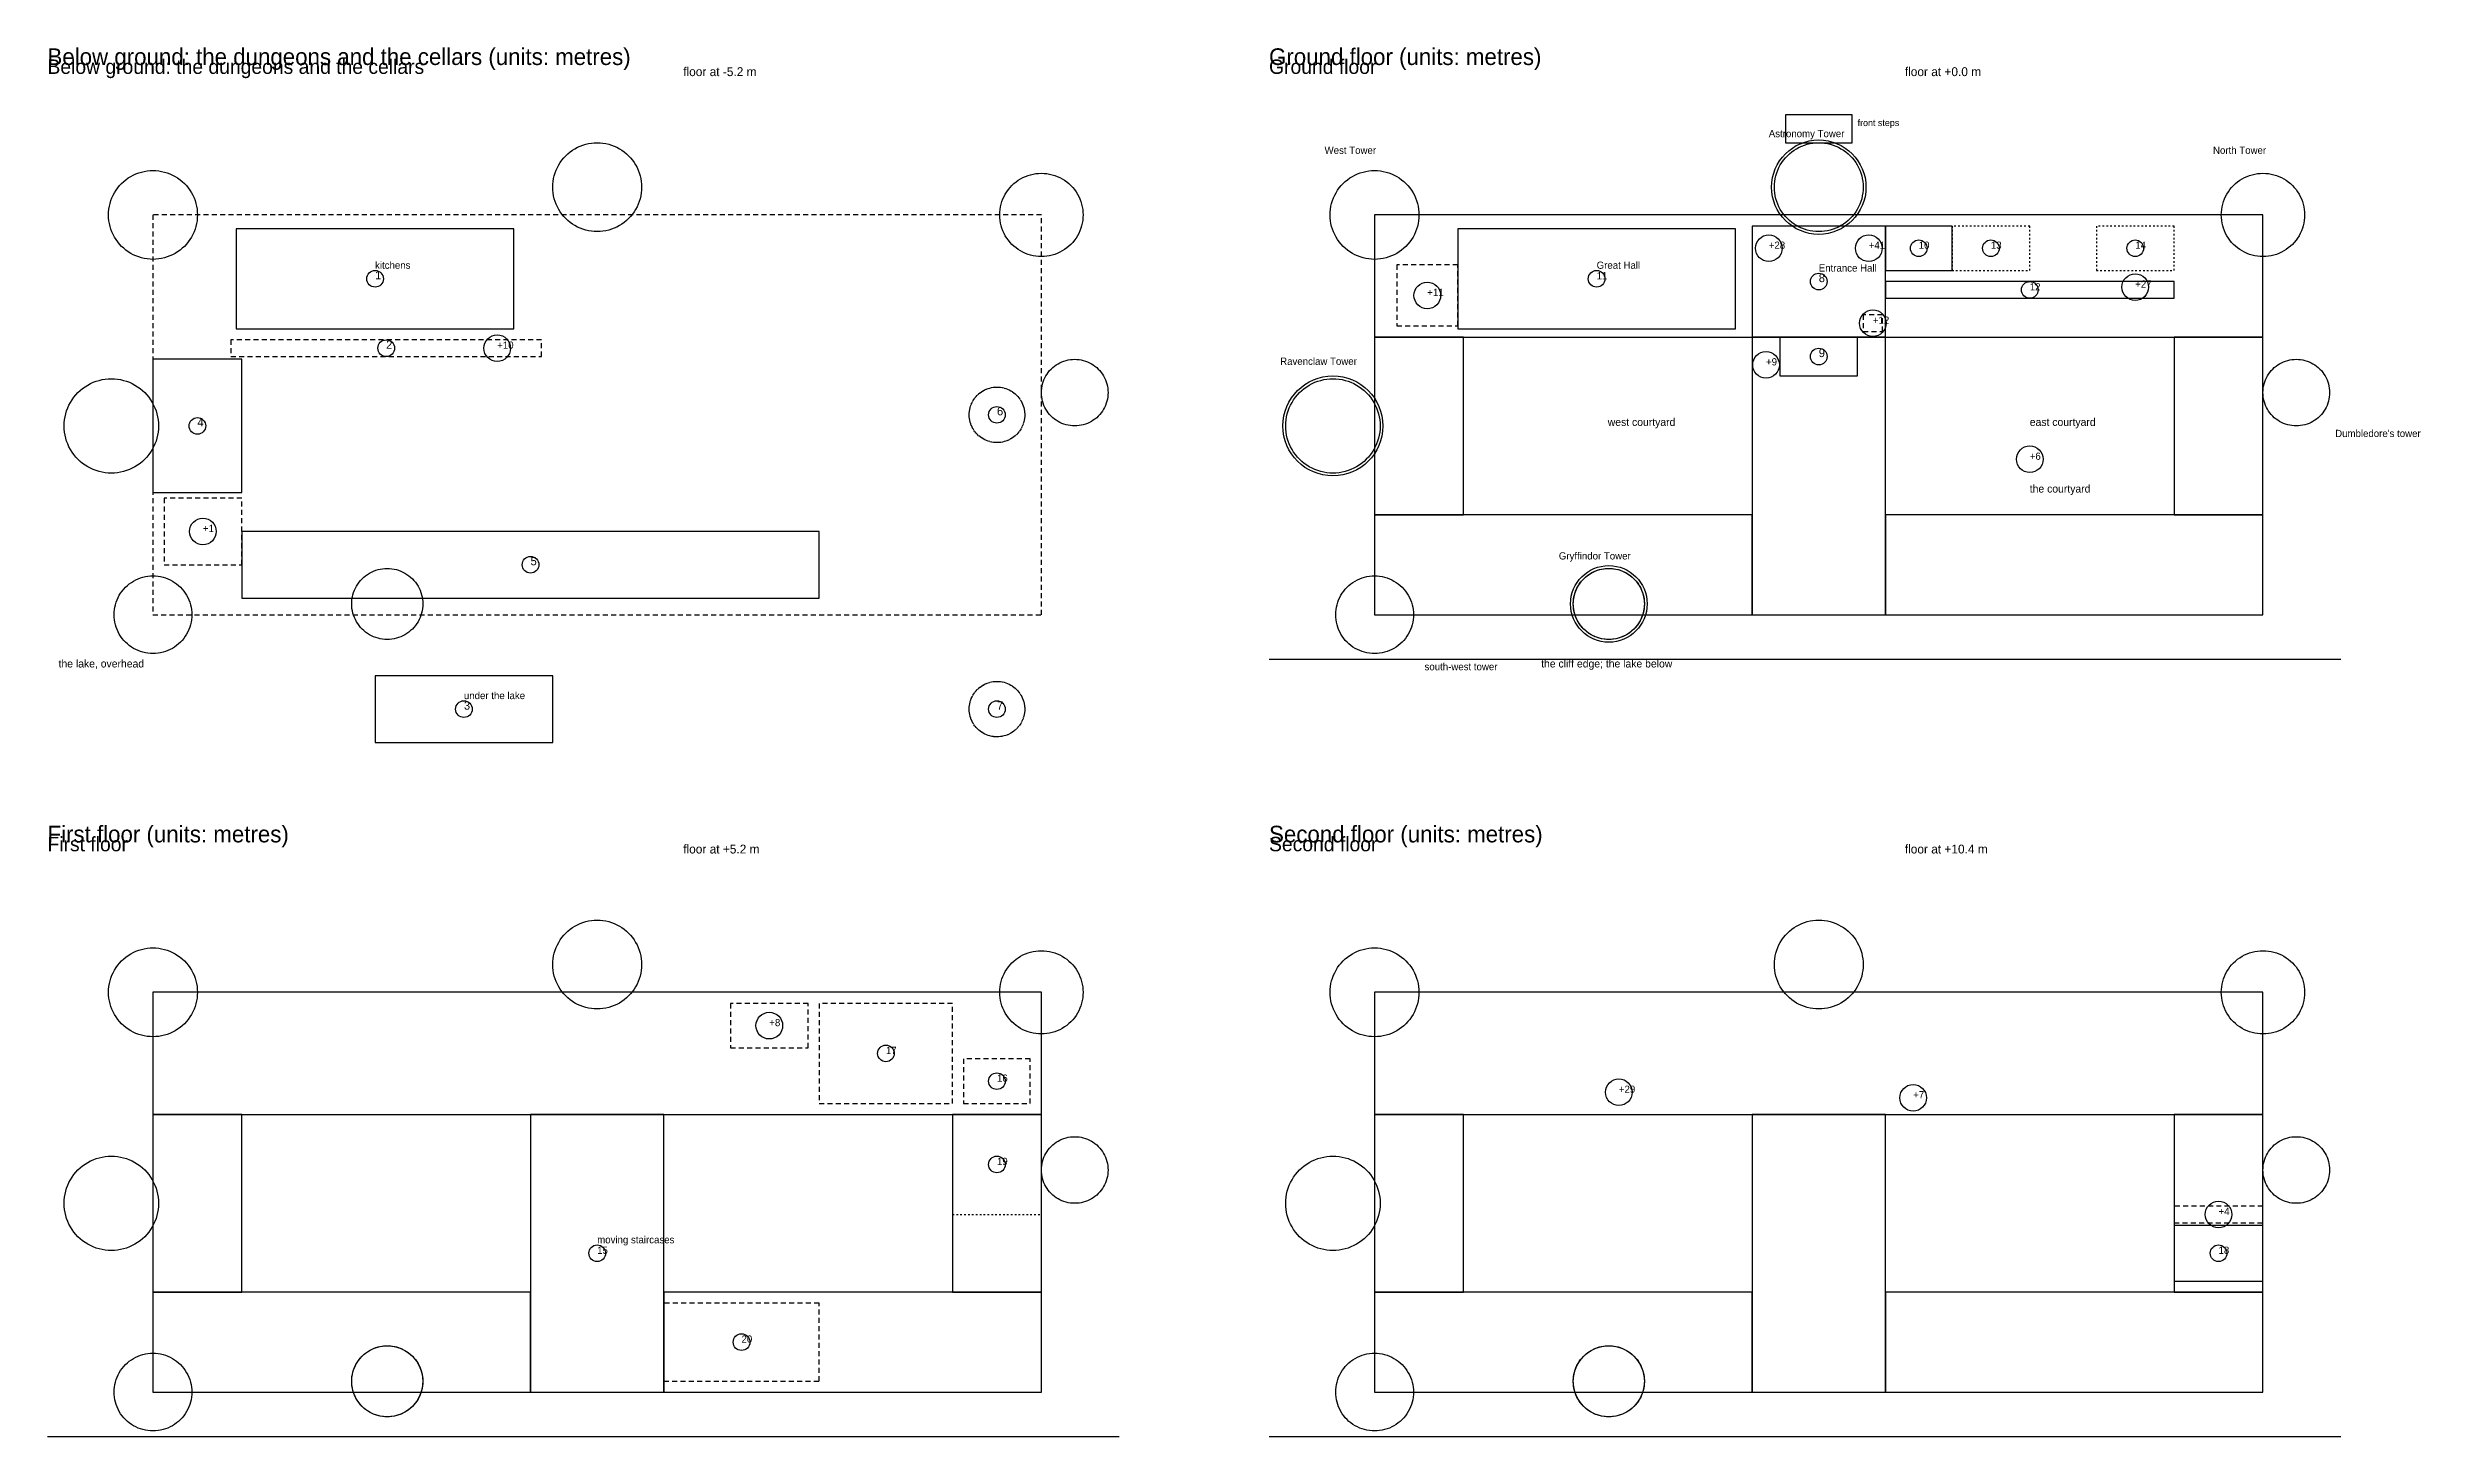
# Model space of a CAD drawing. Extents: x -19 to 408, y -570 to 102.
# Drawn here: x -19 to 408.4, y -148 to 102.2 of the extents above; entities that cross this region are included whole.
import ezdxf

# ---------------------------------------------------------------- set-up
doc = ezdxf.new("R2010")
doc.units = 0
for name, color, linetype in [('1-books', 5, 'CONTINUOUS'), ('1-text', 7, 'CONTINUOUS'), ('1-walls', 8, 'CONTINUOUS'), ('2-books', 5, 'CONTINUOUS'), ('2-text', 7, 'CONTINUOUS'), ('2-walls', 8, 'CONTINUOUS'), ('B-books', 5, 'CONTINUOUS'), ('B-text', 7, 'CONTINUOUS'), ('B-walls', 8, 'CONTINUOUS'), ('G-books', 5, 'CONTINUOUS'), ('G-text', 7, 'CONTINUOUS'), ('G-walls', 8, 'CONTINUOUS')]:
    doc.layers.add(name, color=color, linetype=linetype)

msp = doc.modelspace()

# ---------------------------------------------------------------- texts
at = {"layer": '1-text'}
for s, height, p in [('First floor (units: metres)', 3, (-19, -41)), ('First floor', 2.6, (-19, -42.6)), ('floor at +5.2 m', 1.6, (95.5, -43)), ('+8', 1.3, (111, -74.1)), ('17', 1.3, (132, -79.1)), ('16', 1.3, (152, -84.1)), ('19', 1.3, (152, -99.1)), ('moving staircases', 1.3, (80, -113.2)), ('15', 1.3, (80, -115.1)), ('20', 1.3, (106, -131.1))]:
    msp.add_text(s, height=height, dxfattribs=at).set_placement(p)
at = {"layer": '2-text'}
for s, height, p in [('Second floor (units: metres)', 3, (201, -41)), ('Second floor', 2.6, (201, -42.6)), ('floor at +10.4 m', 1.6, (315.5, -43)), ('+29', 1.3, (264, -86.1)), ('+7', 1.3, (317, -87.1)), ('+4', 1.3, (372, -108.1)), ('18', 1.3, (372, -115.1))]:
    msp.add_text(s, height=height, dxfattribs=at).set_placement(p)
at = {"layer": 'B-text'}
for s, height, p in [('Below ground: the dungeons and the cellars', 2.6, (-19, 97.4)), ('Below ground: the dungeons and the cellars (units: metres)', 3, (-19, 99)), ('floor at -5.2 m', 1.6, (95.5, 97)), ('kitchens', 1.3, (40, 62.3)), ('1', 1.5, (40, 60.4)), ('2', 1.5, (42, 47.9)), ('+10', 1.3, (62, 47.9)), ('4', 1.5, (8, 33.9)), ('6', 1.5, (152, 35.9)), ('+1', 1.3, (9, 14.9)), ('5', 1.5, (68, 8.9)), ('the lake, overhead', 1.4, (-17, -9.5)), ('3', 1.5, (56, -17.1)), ('under the lake', 1.3, (56, -15.2)), ('7', 1.5, (152, -17.1))]:
    msp.add_text(s, height=height, dxfattribs=at).set_placement(p)
at = {"layer": 'G-text'}
for s, height, p in [('Ground floor', 2.6, (201, 97.4)), ('Ground floor (units: metres)', 3, (201, 99)), ('floor at +0.0 m', 1.6, (315.5, 97)), ('Astronomy Tower', 1.3, (291, 86)), ('front steps', 1.2, (307, 88)), ('West Tower', 1.3, (211, 83)), ('North Tower', 1.3, (371, 83)), ('+28', 1.3, (291, 65.9)), ('+41', 1.3, (309, 65.9)), ('10', 1.3, (318, 65.9)), ('13', 1.3, (331, 65.9)), ('14', 1.3, (357, 65.9)), ('Great Hall', 1.3, (260, 62.3)), ('11', 1.3, (260, 60.4)), ('8', 1.5, (300, 59.9)), ('Entrance Hall', 1.3, (300, 61.8)), ('+27', 1.3, (357, 58.9)), ('+11', 1.3, (229.5, 57.4)), ('12', 1.3, (338, 58.4)), ('+12', 1.3, (309.75, 52.4)), ('9', 1.5, (300, 46.4)), ('Ravenclaw Tower', 1.3, (203, 45)), ('+9', 1.3, (290.5, 44.9)), ('west courtyard', 1.4, (262, 34)), ('east courtyard', 1.4, (338, 34)), ("Dumbledore's tower", 1.3, (393, 32)), ('+6', 1.3, (338, 27.9)), ('the courtyard', 1.4, (338, 22)), ('Gryffindor Tower', 1.3, (253.19, 9.95)), ('the cliff edge; the lake below', 1.4, (250, -9.5)), ('south-west tower', 1.3, (229, -10))]:
    msp.add_text(s, height=height, dxfattribs=at).set_placement(p)

# ---------------------------------------------------------------- linework, layer by layer
at = {"layer": '1-books'}
for p, q in [((92, -90), (68, -90)), ((68, -90), (68, -140)), ((92, -140), (92, -90)), ((68, -140), (92, -140))]:
    msp.add_line(p, q, dxfattribs=at)
at = {"layer": '1-walls'}
for p, q in [((76.939, -55.609), (77.428, -55.425)), ((77.428, -55.425), (77.929, -55.273)), ((77.929, -55.273), (78.439, -55.154)), ((78.439, -55.154), (78.956, -55.068)), ((78.956, -55.068), (79.477, -55.017)), ((79.477, -55.017), (80, -55)), ((80, -55), (80.523, -55.017)), ((80.523, -55.017), (81.044, -55.068)), ((81.044, -55.068), (81.561, -55.154)), ((81.561, -55.154), (82.071, -55.273)), ((82.071, -55.273), (82.572, -55.425)), ((82.572, -55.425), (83.061, -55.609)), ((72.609, -59.939), (72.825, -59.462)), ((72.825, -59.462), (73.072, -59)), ((73.072, -59), (73.348, -58.555)), ((73.348, -58.555), (73.653, -58.13)), ((73.653, -58.13), (73.985, -57.725)), ((73.985, -57.725), (74.343, -57.343)), ((74.343, -57.343), (74.725, -56.985)), ((74.725, -56.985), (75.13, -56.653)), ((75.13, -56.653), (75.555, -56.348)), ((75.555, -56.348), (76, -56.072)), ((76, -56.072), (76.462, -55.825)), ((76.462, -55.825), (76.939, -55.609)), ((83.061, -55.609), (83.538, -55.825)), ((83.538, -55.825), (84, -56.072)), ((84, -56.072), (84.445, -56.348)), ((84.445, -56.348), (84.87, -56.653)), ((84.87, -56.653), (85.275, -56.985)), ((85.275, -56.985), (85.657, -57.343)), ((85.657, -57.343), (86.015, -57.725)), ((86.015, -57.725), (86.347, -58.13)), ((86.347, -58.13), (86.652, -58.555)), ((86.652, -58.555), (86.928, -59)), ((86.928, -59), (87.175, -59.462)), ((87.175, -59.462), (87.391, -59.939)), ((-7.175, -64.462), (-6.928, -64)), ((-6.928, -64), (-6.652, -63.555)), ((-6.652, -63.555), (-6.347, -63.13)), ((-6.347, -63.13), (-6.015, -62.725)), ((-6.015, -62.725), (-5.657, -62.343)), ((-5.657, -62.343), (-5.275, -61.985)), ((-5.275, -61.985), (-4.87, -61.653)), ((-4.87, -61.653), (-4.445, -61.348)), ((-4.445, -61.348), (-4, -61.072)), ((-4, -61.072), (-3.538, -60.825)), ((-3.538, -60.825), (-3.061, -60.609)), ((-3.061, -60.609), (-2.572, -60.425)), ((-2.572, -60.425), (-2.071, -60.273)), ((-2.071, -60.273), (-1.561, -60.154)), ((-1.561, -60.154), (-1.044, -60.068)), ((-1.044, -60.068), (-0.523, -60.017)), ((-0.523, -60.017), (0, -60)), ((0, -60), (0.523, -60.017)), ((0.523, -60.017), (1.044, -60.068)), ((1.044, -60.068), (1.561, -60.154)), ((1.561, -60.154), (2.071, -60.273)), ((2.071, -60.273), (2.572, -60.425)), ((2.572, -60.425), (3.061, -60.609)), ((3.061, -60.609), (3.538, -60.825)), ((3.538, -60.825), (4, -61.072)), ((4, -61.072), (4.445, -61.348)), ((4.445, -61.348), (4.87, -61.653)), ((4.87, -61.653), (5.275, -61.985)), ((5.275, -61.985), (5.657, -62.343)), ((5.657, -62.343), (6.015, -62.725)), ((6.015, -62.725), (6.347, -63.13)), ((6.347, -63.13), (6.652, -63.555)), ((6.652, -63.555), (6.928, -64)), ((6.928, -64), (7.175, -64.462)), ((72, -63), (72.017, -62.477)), ((72.017, -63.523), (72, -63)), ((72.017, -62.477), (72.068, -61.956)), ((72.068, -64.044), (72.017, -63.523)), ((72.068, -61.956), (72.154, -61.439)), ((72.154, -64.561), (72.068, -64.044)), ((72.154, -61.439), (72.273, -60.929)), ((72.273, -60.929), (72.425, -60.428)), ((72.425, -60.428), (72.609, -59.939)), ((87.391, -59.939), (87.575, -60.428)), ((87.575, -60.428), (87.727, -60.929)), ((87.727, -60.929), (87.846, -61.439)), ((87.846, -61.439), (87.932, -61.956)), ((87.932, -64.044), (87.846, -64.561)), ((87.932, -61.956), (87.983, -62.477)), ((87.983, -63.523), (87.932, -64.044)), ((87.983, -62.477), (88, -63)), ((88, -63), (87.983, -63.523)), ((153.505, -64.25), (153.764, -63.833)), ((153.764, -63.833), (154.05, -63.434)), ((154.05, -63.434), (154.361, -63.055)), ((154.361, -63.055), (154.697, -62.697)), ((154.697, -62.697), (155.055, -62.361)), ((155.055, -62.361), (155.434, -62.05)), ((155.434, -62.05), (155.833, -61.764)), ((155.833, -61.764), (156.25, -61.505)), ((156.25, -61.505), (156.683, -61.273)), ((156.683, -61.273), (157.13, -61.071)), ((157.13, -61.071), (157.589, -60.898)), ((157.589, -60.898), (158.059, -60.756)), ((158.059, -60.756), (158.537, -60.644)), ((158.537, -60.644), (159.021, -60.564)), ((159.021, -60.564), (159.509, -60.516)), ((159.509, -60.516), (160, -60.5)), ((160, -60.5), (160.491, -60.516)), ((160.491, -60.516), (160.979, -60.564)), ((160.979, -60.564), (161.463, -60.644)), ((161.463, -60.644), (161.941, -60.756)), ((161.941, -60.756), (162.411, -60.898)), ((162.411, -60.898), (162.87, -61.071)), ((162.87, -61.071), (163.317, -61.273)), ((163.317, -61.273), (163.75, -61.505)), ((163.75, -61.505), (164.167, -61.764)), ((164.167, -61.764), (164.566, -62.05)), ((164.566, -62.05), (164.945, -62.361)), ((164.945, -62.361), (165.303, -62.697)), ((165.303, -62.697), (165.639, -63.055)), ((165.639, -63.055), (165.95, -63.434)), ((165.95, -63.434), (166.236, -63.833)), ((166.236, -63.833), (166.495, -64.25)), ((-8, -68), (-7.983, -67.477)), ((-7.983, -68.523), (-8, -68)), ((-7.983, -67.477), (-7.932, -66.956)), ((-7.932, -66.956), (-7.846, -66.439)), ((-7.846, -66.439), (-7.727, -65.929)), ((-7.727, -65.929), (-7.575, -65.428)), ((-7.575, -65.428), (-7.391, -64.939)), ((-7.391, -64.939), (-7.175, -64.462)), ((160, -68), (0, -68)), ((0, -68), (0, -90)), ((7.175, -64.462), (7.391, -64.939)), ((7.391, -64.939), (7.575, -65.428)), ((7.575, -65.428), (7.727, -65.929)), ((7.727, -65.929), (7.846, -66.439)), ((7.846, -66.439), (7.932, -66.956)), ((7.932, -66.956), (7.983, -67.477)), ((7.983, -67.477), (8, -68)), ((8, -68), (7.983, -68.523)), ((72.273, -65.071), (72.154, -64.561)), ((72.425, -65.572), (72.273, -65.071)), ((72.609, -66.061), (72.425, -65.572)), ((72.825, -66.538), (72.609, -66.061)), ((73.072, -67), (72.825, -66.538)), ((73.348, -67.445), (73.072, -67)), ((73.653, -67.87), (73.348, -67.445)), ((73.985, -68.275), (73.653, -67.87)), ((74.343, -68.657), (73.985, -68.275)), ((86.015, -68.275), (85.657, -68.657)), ((86.347, -67.87), (86.015, -68.275)), ((86.652, -67.445), (86.347, -67.87)), ((86.928, -67), (86.652, -67.445)), ((87.175, -66.538), (86.928, -67)), ((87.391, -66.061), (87.175, -66.538)), ((87.575, -65.572), (87.391, -66.061)), ((87.727, -65.071), (87.575, -65.572)), ((87.846, -64.561), (87.727, -65.071)), ((152.5, -68), (152.516, -67.509)), ((152.516, -68.491), (152.5, -68)), ((152.516, -67.509), (152.564, -67.021)), ((152.564, -67.021), (152.644, -66.537)), ((152.644, -66.537), (152.756, -66.059)), ((152.756, -66.059), (152.898, -65.589)), ((152.898, -65.589), (153.071, -65.13)), ((153.071, -65.13), (153.273, -64.683)), ((153.273, -64.683), (153.505, -64.25)), ((160, -90), (160, -68)), ((166.495, -64.25), (166.727, -64.683)), ((166.727, -64.683), (166.929, -65.13)), ((166.929, -65.13), (167.102, -65.589)), ((167.102, -65.589), (167.244, -66.059)), ((167.244, -66.059), (167.356, -66.537)), ((167.356, -66.537), (167.436, -67.021)), ((167.436, -67.021), (167.484, -67.509)), ((167.484, -67.509), (167.5, -68)), ((167.5, -68), (167.484, -68.491)), ((-7.932, -69.044), (-7.983, -68.523)), ((-7.846, -69.561), (-7.932, -69.044)), ((-7.727, -70.071), (-7.846, -69.561)), ((-7.575, -70.572), (-7.727, -70.071)), ((-7.391, -71.061), (-7.575, -70.572)), ((-7.175, -71.538), (-7.391, -71.061)), ((-6.928, -72), (-7.175, -71.538)), ((-6.652, -72.445), (-6.928, -72)), ((-6.347, -72.87), (-6.652, -72.445)), ((6.652, -72.445), (6.347, -72.87)), ((6.928, -72), (6.652, -72.445)), ((7.175, -71.538), (6.928, -72)), ((7.391, -71.061), (7.175, -71.538)), ((7.575, -70.572), (7.391, -71.061)), ((7.727, -70.071), (7.575, -70.572)), ((7.846, -69.561), (7.727, -70.071)), ((7.932, -69.044), (7.846, -69.561)), ((7.983, -68.523), (7.932, -69.044)), ((74.725, -69.015), (74.343, -68.657)), ((75.13, -69.347), (74.725, -69.015)), ((75.555, -69.652), (75.13, -69.347)), ((76, -69.928), (75.555, -69.652)), ((76.462, -70.175), (76, -69.928)), ((76.939, -70.391), (76.462, -70.175)), ((77.428, -70.575), (76.939, -70.391)), ((77.929, -70.727), (77.428, -70.575)), ((78.439, -70.846), (77.929, -70.727)), ((78.956, -70.932), (78.439, -70.846)), ((79.477, -70.983), (78.956, -70.932)), ((80, -71), (79.477, -70.983)), ((80.523, -70.983), (80, -71)), ((81.044, -70.932), (80.523, -70.983)), ((81.561, -70.846), (81.044, -70.932)), ((82.071, -70.727), (81.561, -70.846)), ((82.572, -70.575), (82.071, -70.727)), ((83.061, -70.391), (82.572, -70.575)), ((83.538, -70.175), (83.061, -70.391)), ((84, -69.928), (83.538, -70.175)), ((84.445, -69.652), (84, -69.928)), ((84.87, -69.347), (84.445, -69.652)), ((85.275, -69.015), (84.87, -69.347)), ((85.657, -68.657), (85.275, -69.015)), ((104.5, -70), (104, -70)), ((104, -70), (104, -70.9)), ((104, -71.5), (104, -72.4)), ((106, -70), (105.1, -70)), ((107.5, -70), (106.6, -70)), ((109, -70), (108.1, -70)), ((110.5, -70), (109.6, -70)), ((112, -70), (111.1, -70)), ((113.5, -70), (112.6, -70)), ((115, -70), (114.1, -70)), ((116.5, -70), (115.6, -70)), ((118, -70), (117.1, -70)), ((118, -70.5), (118, -70)), ((118, -72), (118, -71.1)), ((118, -73.5), (118, -72.6)), ((120, -70), (120, -70.9)), ((120, -71.5), (120, -72.4)), ((121.5, -70), (120.6, -70)), ((123, -70), (122.1, -70)), ((124.5, -70), (123.6, -70)), ((126, -70), (125.1, -70)), ((127.5, -70), (126.6, -70)), ((129, -70), (128.1, -70)), ((130.5, -70), (129.6, -70)), ((132, -70), (131.1, -70)), ((133.5, -70), (132.6, -70)), ((135, -70), (134.1, -70)), ((136.5, -70), (135.6, -70)), ((138, -70), (137.1, -70)), ((139.5, -70), (138.6, -70)), ((141, -70), (140.1, -70)), ((142.5, -70), (141.6, -70)), ((144, -70), (143.1, -70)), ((144, -71.5), (144, -70.6)), ((144, -73), (144, -72.1)), ((152.564, -68.979), (152.516, -68.491)), ((152.644, -69.463), (152.564, -68.979)), ((152.756, -69.941), (152.644, -69.463)), ((152.898, -70.411), (152.756, -69.941)), ((153.071, -70.87), (152.898, -70.411)), ((153.273, -71.317), (153.071, -70.87)), ((153.505, -71.75), (153.273, -71.317)), ((153.764, -72.167), (153.505, -71.75)), ((154.05, -72.566), (153.764, -72.167)), ((154.361, -72.945), (154.05, -72.566)), ((165.95, -72.566), (165.639, -72.945)), ((166.236, -72.167), (165.95, -72.566)), ((166.495, -71.75), (166.236, -72.167)), ((166.727, -71.317), (166.495, -71.75)), ((166.929, -70.87), (166.727, -71.317)), ((167.102, -70.411), (166.929, -70.87)), ((167.244, -69.941), (167.102, -70.411)), ((167.356, -69.463), (167.244, -69.941)), ((167.436, -68.979), (167.356, -69.463)), ((167.484, -68.491), (167.436, -68.979)), ((-6.015, -73.275), (-6.347, -72.87)), ((-5.657, -73.657), (-6.015, -73.275)), ((-5.275, -74.015), (-5.657, -73.657)), ((-4.87, -74.347), (-5.275, -74.015)), ((-4.445, -74.652), (-4.87, -74.347)), ((-4, -74.928), (-4.445, -74.652)), ((-3.538, -75.175), (-4, -74.928)), ((-3.061, -75.391), (-3.538, -75.175)), ((-2.572, -75.575), (-3.061, -75.391)), ((-2.071, -75.727), (-2.572, -75.575)), ((-1.561, -75.846), (-2.071, -75.727)), ((-1.044, -75.932), (-1.561, -75.846)), ((-0.523, -75.983), (-1.044, -75.932)), ((0, -76), (-0.523, -75.983)), ((0.523, -75.983), (0, -76)), ((1.044, -75.932), (0.523, -75.983)), ((1.561, -75.846), (1.044, -75.932)), ((2.071, -75.727), (1.561, -75.846)), ((2.572, -75.575), (2.071, -75.727)), ((3.061, -75.391), (2.572, -75.575)), ((3.538, -75.175), (3.061, -75.391)), ((4, -74.928), (3.538, -75.175)), ((4.445, -74.652), (4, -74.928)), ((4.87, -74.347), (4.445, -74.652)), ((5.275, -74.015), (4.87, -74.347)), ((5.657, -73.657), (5.275, -74.015)), ((6.015, -73.275), (5.657, -73.657)), ((6.347, -72.87), (6.015, -73.275)), ((104, -73), (104, -73.9)), ((104, -74.5), (104, -75.4)), ((104, -76), (104, -76.9)), ((118, -75), (118, -74.1)), ((118, -76.5), (118, -75.6)), ((120, -73), (120, -73.9)), ((120, -74.5), (120, -75.4)), ((120, -76), (120, -76.9)), ((144, -74.5), (144, -73.6)), ((144, -76), (144, -75.1)), ((144, -77.5), (144, -76.6)), ((154.697, -73.303), (154.361, -72.945)), ((155.055, -73.639), (154.697, -73.303)), ((155.434, -73.95), (155.055, -73.639)), ((155.833, -74.236), (155.434, -73.95)), ((156.25, -74.495), (155.833, -74.236)), ((156.683, -74.727), (156.25, -74.495)), ((157.13, -74.929), (156.683, -74.727)), ((157.589, -75.102), (157.13, -74.929)), ((158.059, -75.244), (157.589, -75.102)), ((158.537, -75.356), (158.059, -75.244)), ((159.021, -75.436), (158.537, -75.356)), ((159.509, -75.484), (159.021, -75.436)), ((160, -75.5), (159.509, -75.484)), ((160.491, -75.484), (160, -75.5)), ((160.979, -75.436), (160.491, -75.484)), ((161.463, -75.356), (160.979, -75.436)), ((161.941, -75.244), (161.463, -75.356)), ((162.411, -75.102), (161.941, -75.244)), ((162.87, -74.929), (162.411, -75.102)), ((163.317, -74.727), (162.87, -74.929)), ((163.75, -74.495), (163.317, -74.727)), ((164.167, -74.236), (163.75, -74.495)), ((164.566, -73.95), (164.167, -74.236)), ((164.945, -73.639), (164.566, -73.95)), ((165.303, -73.303), (164.945, -73.639)), ((165.639, -72.945), (165.303, -73.303)), ((104, -77.5), (104, -78)), ((104, -78), (104.9, -78)), ((105.5, -78), (106.4, -78)), ((107, -78), (107.9, -78)), ((108.5, -78), (109.4, -78)), ((110, -78), (110.9, -78)), ((111.5, -78), (112.4, -78)), ((113, -78), (113.9, -78)), ((114.5, -78), (115.4, -78)), ((116, -78), (116.9, -78)), ((117.5, -78), (118, -78)), ((118, -78), (118, -77.1)), ((120, -77.5), (120, -78.4)), ((120, -79), (120, -79.9)), ((120, -80.5), (120, -81.4)), ((144, -79), (144, -78.1)), ((144, -80.5), (144, -79.6)), ((144, -82), (144, -81.1)), ((146, -80), (146, -80.9)), ((147.5, -80), (146.6, -80)), ((149, -80), (148.1, -80)), ((150.5, -80), (149.6, -80)), ((152, -80), (151.1, -80)), ((153.5, -80), (152.6, -80)), ((155, -80), (154.1, -80)), ((156.5, -80), (155.6, -80)), ((158, -80), (157.1, -80)), ((158, -80.5), (158, -80)), ((158, -82), (158, -81.1)), ((120, -82), (120, -82.9)), ((120, -83.5), (120, -84.4)), ((120, -85), (120, -85.9)), ((144, -83.5), (144, -82.6)), ((144, -85), (144, -84.1)), ((146, -81.5), (146, -82.4)), ((146, -83), (146, -83.9)), ((146, -84.5), (146, -85.4)), ((158, -83.5), (158, -82.6)), ((158, -85), (158, -84.1)), ((120, -86.5), (120, -87.4)), ((120, -88), (120.9, -88)), ((121.5, -88), (122.4, -88)), ((123, -88), (123.9, -88)), ((124.5, -88), (125.4, -88)), ((126, -88), (126.9, -88)), ((127.5, -88), (128.4, -88)), ((129, -88), (129.9, -88)), ((130.5, -88), (131.4, -88)), ((132, -88), (132.9, -88)), ((133.5, -88), (134.4, -88)), ((135, -88), (135.9, -88)), ((136.5, -88), (137.4, -88)), ((138, -88), (138.9, -88)), ((139.5, -88), (140.4, -88)), ((141, -88), (141.9, -88)), ((142.5, -88), (143.4, -88)), ((144, -86.5), (144, -85.6)), ((144, -88), (144, -87.1)), ((146, -86), (146, -86.9)), ((146, -87.5), (146, -88)), ((146, -88), (146.9, -88)), ((147.5, -88), (148.4, -88)), ((149, -88), (149.9, -88)), ((150.5, -88), (151.4, -88)), ((152, -88), (152.9, -88)), ((153.5, -88), (154.4, -88)), ((155, -88), (155.9, -88)), ((156.5, -88), (157.4, -88)), ((158, -86.5), (158, -85.6)), ((158, -88), (158, -87.1)), ((0, -90), (160, -90)), ((16, -90), (0, -90)), ((0, -90), (0, -122)), ((16, -122), (16, -90)), ((92, -90), (68, -90)), ((68, -90), (68, -140)), ((92, -140), (92, -90)), ((160, -90), (144, -90)), ((144, -90), (144, -122)), ((144, -90), (144, -90.3)), ((144, -90.7), (144, -91)), ((144, -91.4), (144, -91.7)), ((144, -92.1), (144, -92.4)), ((144, -92.8), (144, -93.1)), ((144, -93.5), (144, -93.8)), ((144.6, -90), (144.3, -90)), ((145.3, -90), (145, -90)), ((146, -90), (145.7, -90)), ((146.7, -90), (146.4, -90)), ((147.4, -90), (147.1, -90)), ((148.1, -90), (147.8, -90)), ((148.8, -90), (148.5, -90)), ((149.5, -90), (149.2, -90)), ((150.2, -90), (149.9, -90)), ((150.9, -90), (150.6, -90)), ((151.6, -90), (151.3, -90)), ((152.3, -90), (152, -90)), ((153, -90), (152.7, -90)), ((153.7, -90), (153.4, -90)), ((154.4, -90), (154.1, -90)), ((155.1, -90), (154.8, -90)), ((155.8, -90), (155.5, -90)), ((156.5, -90), (156.2, -90)), ((157.2, -90), (156.9, -90)), ((157.9, -90), (157.6, -90)), ((158.6, -90), (158.3, -90)), ((159.3, -90), (159, -90)), ((160, -90), (159.7, -90)), ((160, -122), (160, -90)), ((160, -90.5), (160, -90.2)), ((160, -91.2), (160, -90.9)), ((160, -91.9), (160, -91.6)), ((160, -92.6), (160, -92.3)), ((160, -93.3), (160, -93)), ((160, -94), (160, -93.7)), ((165.217, -94.051), (165.608, -94.013)), ((165.608, -94.013), (166, -94)), ((166, -94), (166.392, -94.013)), ((166.392, -94.013), (166.783, -94.051)), ((-11.259, -98.377), (-10.753, -98.147)), ((-10.753, -98.147), (-10.232, -97.951)), ((-10.232, -97.951), (-9.7, -97.79)), ((-9.7, -97.79), (-9.158, -97.663)), ((-9.158, -97.663), (-8.609, -97.573)), ((-8.609, -97.573), (-8.056, -97.518)), ((-8.056, -97.518), (-7.5, -97.5)), ((-7.5, -97.5), (-6.944, -97.518)), ((-6.944, -97.518), (-6.391, -97.573)), ((-6.391, -97.573), (-5.842, -97.663)), ((-5.842, -97.663), (-5.3, -97.79)), ((-5.3, -97.79), (-4.768, -97.951)), ((-4.768, -97.951), (-4.247, -98.147)), ((-4.247, -98.147), (-3.741, -98.377)), ((144, -94.2), (144, -94.5)), ((144, -94.9), (144, -95.2)), ((144, -95.6), (144, -95.9)), ((144, -96.3), (144, -96.6)), ((144, -97), (144, -97.3)), ((144, -97.7), (144, -98)), ((160, -94.7), (160, -94.4)), ((160, -95.4), (160, -95.1)), ((160, -96.1), (160, -95.8)), ((160, -96.8), (160, -96.5)), ((160, -97.5), (160, -97.2)), ((160, -98.2), (160, -97.9)), ((160.204, -98.447), (160.318, -98.071)), ((160.318, -98.071), (160.457, -97.704)), ((160.457, -97.704), (160.619, -97.346)), ((160.619, -97.346), (160.804, -97)), ((160.804, -97), (161.011, -96.667)), ((161.011, -96.667), (161.24, -96.347)), ((161.24, -96.347), (161.489, -96.044)), ((161.489, -96.044), (161.757, -95.757)), ((161.757, -95.757), (162.044, -95.489)), ((162.044, -95.489), (162.347, -95.24)), ((162.347, -95.24), (162.667, -95.011)), ((162.667, -95.011), (163, -94.804)), ((163, -94.804), (163.346, -94.619)), ((163.346, -94.619), (163.704, -94.457)), ((163.704, -94.457), (164.071, -94.318)), ((164.071, -94.318), (164.447, -94.204)), ((164.447, -94.204), (164.829, -94.115)), ((164.829, -94.115), (165.217, -94.051)), ((166.783, -94.051), (167.171, -94.115)), ((167.171, -94.115), (167.553, -94.204)), ((167.553, -94.204), (167.929, -94.318)), ((167.929, -94.318), (168.296, -94.457)), ((168.296, -94.457), (168.654, -94.619)), ((168.654, -94.619), (169, -94.804)), ((169, -94.804), (169.333, -95.011)), ((169.333, -95.011), (169.653, -95.24)), ((169.653, -95.24), (169.956, -95.489)), ((169.956, -95.489), (170.243, -95.757)), ((170.243, -95.757), (170.511, -96.044)), ((170.511, -96.044), (170.76, -96.347)), ((170.76, -96.347), (170.989, -96.667)), ((170.989, -96.667), (171.196, -97)), ((171.196, -97), (171.381, -97.346)), ((171.381, -97.346), (171.543, -97.704)), ((171.543, -97.704), (171.682, -98.071)), ((171.682, -98.071), (171.796, -98.447)), ((-15.353, -102.747), (-15.123, -102.241)), ((-15.123, -102.241), (-14.861, -101.75)), ((-14.861, -101.75), (-14.567, -101.278)), ((-14.567, -101.278), (-14.244, -100.826)), ((-14.244, -100.826), (-13.891, -100.396)), ((-13.891, -100.396), (-13.51, -99.99)), ((-13.51, -99.99), (-13.104, -99.609)), ((-13.104, -99.609), (-12.674, -99.256)), ((-12.674, -99.256), (-12.222, -98.933)), ((-12.222, -98.933), (-11.75, -98.639)), ((-11.75, -98.639), (-11.259, -98.377)), ((-3.741, -98.377), (-3.25, -98.639)), ((-3.25, -98.639), (-2.778, -98.933)), ((-2.778, -98.933), (-2.326, -99.256)), ((-2.326, -99.256), (-1.896, -99.609)), ((-1.896, -99.609), (-1.49, -99.99)), ((-1.49, -99.99), (-1.109, -100.396)), ((-1.109, -100.396), (-0.756, -100.826)), ((-0.756, -100.826), (-0.433, -101.278)), ((-0.433, -101.278), (-0.139, -101.75)), ((-0.139, -101.75), (0.123, -102.241)), ((0.123, -102.241), (0.353, -102.747)), ((144, -98.4), (144, -98.7)), ((144, -99.1), (144, -99.4)), ((144, -99.8), (144, -100.1)), ((144, -100.5), (144, -100.8)), ((144, -101.2), (144, -101.5)), ((144, -101.9), (144, -102.2)), ((160, -98.9), (160, -98.6)), ((160, -99.6), (160, -99.3)), ((160, -100), (160.013, -99.608)), ((160.013, -100.392), (160, -100)), ((160, -100.3), (160, -100)), ((160, -101), (160, -100.7)), ((160, -101.7), (160, -101.4)), ((160, -102.4), (160, -102.1)), ((160.013, -99.608), (160.051, -99.217)), ((160.051, -100.783), (160.013, -100.392)), ((160.051, -99.217), (160.115, -98.829)), ((160.115, -101.171), (160.051, -100.783)), ((160.115, -98.829), (160.204, -98.447)), ((160.204, -101.553), (160.115, -101.171)), ((160.318, -101.929), (160.204, -101.553)), ((160.457, -102.296), (160.318, -101.929)), ((160.619, -102.654), (160.457, -102.296)), ((171.543, -102.296), (171.381, -102.654)), ((171.682, -101.929), (171.543, -102.296)), ((171.796, -101.553), (171.682, -101.929)), ((171.796, -98.447), (171.885, -98.829)), ((171.885, -101.171), (171.796, -101.553)), ((171.885, -98.829), (171.949, -99.217)), ((171.949, -100.783), (171.885, -101.171)), ((171.949, -99.217), (171.987, -99.608)), ((171.987, -100.392), (171.949, -100.783)), ((171.987, -99.608), (172, -100)), ((172, -100), (171.987, -100.392)), ((-16, -106), (-15.982, -105.444)), ((-15.982, -106.556), (-16, -106)), ((-15.982, -105.444), (-15.927, -104.891)), ((-15.927, -107.109), (-15.982, -106.556)), ((-15.927, -104.891), (-15.837, -104.342)), ((-15.837, -104.342), (-15.71, -103.8)), ((-15.71, -103.8), (-15.549, -103.268)), ((-15.549, -103.268), (-15.353, -102.747)), ((0.353, -102.747), (0.549, -103.268)), ((0.549, -103.268), (0.71, -103.8)), ((0.71, -103.8), (0.837, -104.342)), ((0.837, -104.342), (0.927, -104.891)), ((0.927, -104.891), (0.982, -105.444)), ((0.982, -106.556), (0.927, -107.109)), ((0.982, -105.444), (1, -106)), ((1, -106), (0.982, -106.556)), ((144, -102.6), (144, -102.9)), ((144, -103.3), (144, -103.6)), ((144, -104), (144, -104.3)), ((144, -104.7), (144, -105)), ((144, -105.4), (144, -105.7)), ((144, -106.1), (144, -106.4)), ((144, -106.8), (144, -107.1)), ((160, -103.1), (160, -102.8)), ((160, -103.8), (160, -103.5)), ((160, -104.5), (160, -104.2)), ((160, -105.2), (160, -104.9)), ((160, -105.9), (160, -105.6)), ((160, -106.6), (160, -106.3)), ((160.804, -103), (160.619, -102.654)), ((161.011, -103.333), (160.804, -103)), ((161.24, -103.653), (161.011, -103.333)), ((161.489, -103.956), (161.24, -103.653)), ((161.757, -104.243), (161.489, -103.956)), ((162.044, -104.511), (161.757, -104.243)), ((162.347, -104.76), (162.044, -104.511)), ((162.667, -104.989), (162.347, -104.76)), ((163, -105.196), (162.667, -104.989)), ((163.346, -105.381), (163, -105.196)), ((163.704, -105.543), (163.346, -105.381)), ((164.071, -105.682), (163.704, -105.543)), ((164.447, -105.796), (164.071, -105.682)), ((164.829, -105.885), (164.447, -105.796)), ((165.217, -105.949), (164.829, -105.885)), ((165.608, -105.987), (165.217, -105.949)), ((166, -106), (165.608, -105.987)), ((166.392, -105.987), (166, -106)), ((166.783, -105.949), (166.392, -105.987)), ((167.171, -105.885), (166.783, -105.949)), ((167.553, -105.796), (167.171, -105.885)), ((167.929, -105.682), (167.553, -105.796)), ((168.296, -105.543), (167.929, -105.682)), ((168.654, -105.381), (168.296, -105.543)), ((169, -105.196), (168.654, -105.381)), ((169.333, -104.989), (169, -105.196)), ((169.653, -104.76), (169.333, -104.989)), ((169.956, -104.511), (169.653, -104.76)), ((170.243, -104.243), (169.956, -104.511)), ((170.511, -103.956), (170.243, -104.243)), ((170.76, -103.653), (170.511, -103.956)), ((170.989, -103.333), (170.76, -103.653)), ((171.196, -103), (170.989, -103.333)), ((171.381, -102.654), (171.196, -103)), ((-15.837, -107.658), (-15.927, -107.109)), ((-15.71, -108.2), (-15.837, -107.658)), ((-15.549, -108.732), (-15.71, -108.2)), ((-15.353, -109.253), (-15.549, -108.732)), ((-15.123, -109.759), (-15.353, -109.253)), ((-14.861, -110.25), (-15.123, -109.759)), ((-14.567, -110.722), (-14.861, -110.25)), ((-14.244, -111.174), (-14.567, -110.722)), ((-0.433, -110.722), (-0.756, -111.174)), ((-0.139, -110.25), (-0.433, -110.722)), ((0.123, -109.759), (-0.139, -110.25)), ((0.353, -109.253), (0.123, -109.759)), ((0.549, -108.732), (0.353, -109.253)), ((0.71, -108.2), (0.549, -108.732)), ((0.837, -107.658), (0.71, -108.2)), ((0.927, -107.109), (0.837, -107.658)), ((144, -107.5), (144, -107.8)), ((144, -108), (144.3, -108)), ((144.7, -108), (145, -108)), ((145.4, -108), (145.7, -108)), ((146.1, -108), (146.4, -108)), ((146.8, -108), (147.1, -108)), ((147.5, -108), (147.8, -108)), ((148.2, -108), (148.5, -108)), ((148.9, -108), (149.2, -108)), ((149.6, -108), (149.9, -108)), ((150.3, -108), (150.6, -108)), ((151, -108), (151.3, -108)), ((151.7, -108), (152, -108)), ((152.4, -108), (152.7, -108)), ((153.1, -108), (153.4, -108)), ((153.8, -108), (154.1, -108)), ((154.5, -108), (154.8, -108)), ((155.2, -108), (155.5, -108)), ((155.9, -108), (156.2, -108)), ((156.6, -108), (156.9, -108)), ((157.3, -108), (157.6, -108)), ((158, -108), (158.3, -108)), ((158.7, -108), (159, -108)), ((159.4, -108), (159.7, -108)), ((160, -107.3), (160, -107)), ((160, -108), (160, -107.7)), ((-13.891, -111.604), (-14.244, -111.174)), ((-13.51, -112.01), (-13.891, -111.604)), ((-13.104, -112.391), (-13.51, -112.01)), ((-12.674, -112.744), (-13.104, -112.391)), ((-12.222, -113.067), (-12.674, -112.744)), ((-11.75, -113.361), (-12.222, -113.067)), ((-11.259, -113.623), (-11.75, -113.361)), ((-10.753, -113.853), (-11.259, -113.623)), ((-10.232, -114.049), (-10.753, -113.853)), ((-9.7, -114.21), (-10.232, -114.049)), ((-9.158, -114.337), (-9.7, -114.21)), ((-8.609, -114.427), (-9.158, -114.337)), ((-8.056, -114.482), (-8.609, -114.427)), ((-7.5, -114.5), (-8.056, -114.482)), ((-6.944, -114.482), (-7.5, -114.5)), ((-6.391, -114.427), (-6.944, -114.482)), ((-5.842, -114.337), (-6.391, -114.427)), ((-5.3, -114.21), (-5.842, -114.337)), ((-4.768, -114.049), (-5.3, -114.21)), ((-4.247, -113.853), (-4.768, -114.049)), ((-3.741, -113.623), (-4.247, -113.853)), ((-3.25, -113.361), (-3.741, -113.623)), ((-2.778, -113.067), (-3.25, -113.361)), ((-2.326, -112.744), (-2.778, -113.067)), ((-1.896, -112.391), (-2.326, -112.744)), ((-1.49, -112.01), (-1.896, -112.391)), ((-1.109, -111.604), (-1.49, -112.01)), ((-0.756, -111.174), (-1.109, -111.604)), ((68, -122), (0, -122)), ((0, -122), (0, -140)), ((0, -122), (16, -122)), ((68, -140), (68, -122)), ((160, -122), (92, -122)), ((92, -122), (92, -140)), ((144, -122), (160, -122)), ((160, -140), (160, -122)), ((92, -124), (92, -124.9)), ((92, -125.5), (92, -126.4)), ((92, -127), (92, -127.9)), ((93, -124), (92.1, -124)), ((94.5, -124), (93.6, -124)), ((96, -124), (95.1, -124)), ((97.5, -124), (96.6, -124)), ((99, -124), (98.1, -124)), ((100.5, -124), (99.6, -124)), ((102, -124), (101.1, -124)), ((103.5, -124), (102.6, -124)), ((105, -124), (104.1, -124)), ((106.5, -124), (105.6, -124)), ((108, -124), (107.1, -124)), ((109.5, -124), (108.6, -124)), ((111, -124), (110.1, -124)), ((112.5, -124), (111.6, -124)), ((114, -124), (113.1, -124)), ((115.5, -124), (114.6, -124)), ((117, -124), (116.1, -124)), ((118.5, -124), (117.6, -124)), ((120, -124), (119.1, -124)), ((120, -124.5), (120, -124)), ((120, -126), (120, -125.1)), ((120, -127.5), (120, -126.6)), ((120, -129), (120, -128.1)), ((38.99, -132.507), (39.359, -132.31)), ((39.359, -132.31), (39.741, -132.137)), ((39.741, -132.137), (40.133, -131.99)), ((40.133, -131.99), (40.534, -131.868)), ((40.534, -131.868), (40.941, -131.773)), ((40.941, -131.773), (41.355, -131.705)), ((41.355, -131.705), (41.771, -131.664)), ((41.771, -131.664), (42.19, -131.65)), ((42.19, -131.65), (42.609, -131.664)), ((42.609, -131.664), (43.025, -131.705)), ((43.025, -131.705), (43.439, -131.773)), ((43.439, -131.773), (43.846, -131.868)), ((43.846, -131.868), (44.247, -131.99)), ((44.247, -131.99), (44.639, -132.137)), ((44.639, -132.137), (45.021, -132.31)), ((45.021, -132.31), (45.39, -132.507)), ((92, -128.5), (92, -129.4)), ((92, -130), (92, -130.9)), ((92, -131.5), (92, -132.4)), ((120, -130.5), (120, -129.6)), ((120, -132), (120, -131.1)), ((-6.278, -136.904), (-6.062, -136.5)), ((-6.062, -136.5), (-5.82, -136.111)), ((-5.82, -136.111), (-5.553, -135.739)), ((-5.553, -135.739), (-5.263, -135.385)), ((-5.263, -135.385), (-4.95, -135.05)), ((-4.95, -135.05), (-4.615, -134.737)), ((-4.615, -134.737), (-4.261, -134.447)), ((-4.261, -134.447), (-3.889, -134.18)), ((-3.889, -134.18), (-3.5, -133.938)), ((-3.5, -133.938), (-3.096, -133.722)), ((-3.096, -133.722), (-2.679, -133.533)), ((-2.679, -133.533), (-2.25, -133.371)), ((-2.25, -133.371), (-1.812, -133.239)), ((-1.812, -133.239), (-1.366, -133.135)), ((-1.366, -133.135), (-0.914, -133.06)), ((-0.914, -133.06), (-0.458, -133.015)), ((-0.458, -133.015), (0, -133)), ((0, -133), (0.458, -133.015)), ((0.458, -133.015), (0.914, -133.06)), ((0.914, -133.06), (1.366, -133.135)), ((1.366, -133.135), (1.812, -133.239)), ((1.812, -133.239), (2.25, -133.371)), ((2.25, -133.371), (2.679, -133.533)), ((2.679, -133.533), (3.096, -133.722)), ((3.096, -133.722), (3.5, -133.938)), ((3.5, -133.938), (3.889, -134.18)), ((3.889, -134.18), (4.261, -134.447)), ((4.261, -134.447), (4.615, -134.737)), ((4.615, -134.737), (4.95, -135.05)), ((4.95, -135.05), (5.263, -135.385)), ((5.263, -135.385), (5.553, -135.739)), ((5.553, -135.739), (5.82, -136.111)), ((5.82, -136.111), (6.062, -136.5)), ((6.062, -136.5), (6.278, -136.904)), ((35.913, -136.801), (36.008, -136.394)), ((36.008, -136.394), (36.13, -135.993)), ((36.13, -135.993), (36.277, -135.601)), ((36.277, -135.601), (36.45, -135.219)), ((36.45, -135.219), (36.647, -134.85)), ((36.647, -134.85), (36.869, -134.494)), ((36.869, -134.494), (37.113, -134.154)), ((37.113, -134.154), (37.378, -133.83)), ((37.378, -133.83), (37.665, -133.525)), ((37.665, -133.525), (37.97, -133.238)), ((37.97, -133.238), (38.294, -132.973)), ((38.294, -132.973), (38.634, -132.729)), ((38.634, -132.729), (38.99, -132.507)), ((45.39, -132.507), (45.746, -132.729)), ((45.746, -132.729), (46.086, -132.973)), ((46.086, -132.973), (46.41, -133.238)), ((46.41, -133.238), (46.715, -133.525)), ((46.715, -133.525), (47.002, -133.83)), ((47.002, -133.83), (47.267, -134.154)), ((47.267, -134.154), (47.511, -134.494)), ((47.511, -134.494), (47.733, -134.85)), ((47.733, -134.85), (47.93, -135.219)), ((47.93, -135.219), (48.103, -135.601)), ((48.103, -135.601), (48.25, -135.993)), ((48.25, -135.993), (48.372, -136.394)), ((48.372, -136.394), (48.467, -136.801)), ((92, -133), (92, -133.9)), ((92, -134.5), (92, -135.4)), ((92, -136), (92, -136.9)), ((120, -133.5), (120, -132.6)), ((120, -135), (120, -134.1)), ((120, -136.5), (120, -135.6)), ((-7, -140), (-6.985, -139.542)), ((-6.985, -140.458), (-7, -140)), ((-6.985, -139.542), (-6.94, -139.086)), ((-6.94, -140.914), (-6.985, -140.458)), ((-6.94, -139.086), (-6.865, -138.634)), ((-6.865, -141.366), (-6.94, -140.914)), ((-6.865, -138.634), (-6.761, -138.188)), ((-6.761, -138.188), (-6.629, -137.75)), ((-6.629, -137.75), (-6.467, -137.321)), ((-6.467, -137.321), (-6.278, -136.904)), ((0, -140), (68, -140)), ((6.278, -136.904), (6.467, -137.321)), ((6.467, -137.321), (6.629, -137.75)), ((6.629, -137.75), (6.761, -138.188)), ((6.761, -138.188), (6.865, -138.634)), ((6.865, -138.634), (6.94, -139.086)), ((6.94, -140.914), (6.865, -141.366)), ((6.94, -139.086), (6.985, -139.542)), ((6.985, -140.458), (6.94, -140.914)), ((6.985, -139.542), (7, -140)), ((7, -140), (6.985, -140.458)), ((35.79, -138.05), (35.804, -137.631)), ((35.804, -138.469), (35.79, -138.05)), ((35.804, -137.631), (35.845, -137.215)), ((35.845, -138.885), (35.804, -138.469)), ((35.845, -137.215), (35.913, -136.801)), ((35.913, -139.299), (35.845, -138.885)), ((36.008, -139.706), (35.913, -139.299)), ((36.13, -140.107), (36.008, -139.706)), ((36.277, -140.499), (36.13, -140.107)), ((36.45, -140.881), (36.277, -140.499)), ((36.647, -141.25), (36.45, -140.881)), ((47.93, -140.881), (47.733, -141.25)), ((48.103, -140.499), (47.93, -140.881)), ((48.25, -140.107), (48.103, -140.499)), ((48.372, -139.706), (48.25, -140.107)), ((48.467, -139.299), (48.372, -139.706)), ((48.467, -136.801), (48.535, -137.215)), ((48.535, -138.885), (48.467, -139.299)), ((48.535, -137.215), (48.576, -137.631)), ((48.576, -138.469), (48.535, -138.885)), ((48.576, -137.631), (48.59, -138.05)), ((48.59, -138.05), (48.576, -138.469)), ((68, -140), (92, -140)), ((92, -137.5), (92, -138)), ((92, -138), (92.9, -138)), ((92, -140), (160, -140)), ((93.5, -138), (94.4, -138)), ((95, -138), (95.9, -138)), ((96.5, -138), (97.4, -138)), ((98, -138), (98.9, -138)), ((99.5, -138), (100.4, -138)), ((101, -138), (101.9, -138)), ((102.5, -138), (103.4, -138)), ((104, -138), (104.9, -138)), ((105.5, -138), (106.4, -138)), ((107, -138), (107.9, -138)), ((108.5, -138), (109.4, -138)), ((110, -138), (110.9, -138)), ((111.5, -138), (112.4, -138)), ((113, -138), (113.9, -138)), ((114.5, -138), (115.4, -138)), ((116, -138), (116.9, -138)), ((117.5, -138), (118.4, -138)), ((119, -138), (119.9, -138)), ((120, -138), (120, -137.1)), ((-6.761, -141.812), (-6.865, -141.366)), ((-6.629, -142.25), (-6.761, -141.812)), ((-6.467, -142.679), (-6.629, -142.25)), ((-6.278, -143.096), (-6.467, -142.679)), ((-6.062, -143.5), (-6.278, -143.096)), ((-5.82, -143.889), (-6.062, -143.5)), ((-5.553, -144.261), (-5.82, -143.889)), ((-5.263, -144.615), (-5.553, -144.261)), ((-4.95, -144.95), (-5.263, -144.615)), ((-4.615, -145.263), (-4.95, -144.95)), ((-4.261, -145.553), (-4.615, -145.263)), ((4.615, -145.263), (4.261, -145.553)), ((4.95, -144.95), (4.615, -145.263)), ((5.263, -144.615), (4.95, -144.95)), ((5.553, -144.261), (5.263, -144.615)), ((5.82, -143.889), (5.553, -144.261)), ((6.062, -143.5), (5.82, -143.889)), ((6.278, -143.096), (6.062, -143.5)), ((6.467, -142.679), (6.278, -143.096)), ((6.629, -142.25), (6.467, -142.679)), ((6.761, -141.812), (6.629, -142.25)), ((6.865, -141.366), (6.761, -141.812)), ((36.869, -141.606), (36.647, -141.25)), ((37.113, -141.946), (36.869, -141.606)), ((37.378, -142.27), (37.113, -141.946)), ((37.665, -142.575), (37.378, -142.27)), ((37.97, -142.862), (37.665, -142.575)), ((38.294, -143.127), (37.97, -142.862)), ((38.634, -143.371), (38.294, -143.127)), ((38.99, -143.593), (38.634, -143.371)), ((39.359, -143.79), (38.99, -143.593)), ((39.741, -143.963), (39.359, -143.79)), ((40.133, -144.11), (39.741, -143.963)), ((40.534, -144.232), (40.133, -144.11)), ((40.941, -144.327), (40.534, -144.232)), ((41.355, -144.395), (40.941, -144.327)), ((41.771, -144.436), (41.355, -144.395)), ((42.19, -144.45), (41.771, -144.436)), ((42.609, -144.436), (42.19, -144.45)), ((43.025, -144.395), (42.609, -144.436)), ((43.439, -144.327), (43.025, -144.395)), ((43.846, -144.232), (43.439, -144.327)), ((44.247, -144.11), (43.846, -144.232)), ((44.639, -143.963), (44.247, -144.11)), ((45.021, -143.79), (44.639, -143.963)), ((45.39, -143.593), (45.021, -143.79)), ((45.746, -143.371), (45.39, -143.593)), ((46.086, -143.127), (45.746, -143.371)), ((46.41, -142.862), (46.086, -143.127)), ((46.715, -142.575), (46.41, -142.862)), ((47.002, -142.27), (46.715, -142.575)), ((47.267, -141.946), (47.002, -142.27)), ((47.511, -141.606), (47.267, -141.946)), ((47.733, -141.25), (47.511, -141.606)), ((-19, -148), (174, -148)), ((-3.889, -145.82), (-4.261, -145.553)), ((-3.5, -146.062), (-3.889, -145.82)), ((-3.096, -146.278), (-3.5, -146.062)), ((-2.679, -146.467), (-3.096, -146.278)), ((-2.25, -146.629), (-2.679, -146.467)), ((-1.812, -146.761), (-2.25, -146.629)), ((-1.366, -146.865), (-1.812, -146.761)), ((-0.914, -146.94), (-1.366, -146.865)), ((-0.458, -146.985), (-0.914, -146.94)), ((0, -147), (-0.458, -146.985)), ((0.458, -146.985), (0, -147)), ((0.914, -146.94), (0.458, -146.985)), ((1.366, -146.865), (0.914, -146.94)), ((1.812, -146.761), (1.366, -146.865)), ((2.25, -146.629), (1.812, -146.761)), ((2.679, -146.467), (2.25, -146.629)), ((3.096, -146.278), (2.679, -146.467)), ((3.5, -146.062), (3.096, -146.278)), ((3.889, -145.82), (3.5, -146.062)), ((4.261, -145.553), (3.889, -145.82))]:
    msp.add_line(p, q, dxfattribs=at)
for centre, radius in [((111, -74), 2.4), ((132, -79), 1.5), ((152, -84), 1.5), ((152, -99), 1.5), ((80, -115), 1.5), ((42.19, -138.05), 6.4), ((106, -131), 1.5), ((42.19, -138.05), 0)]:
    msp.add_circle(centre, radius, dxfattribs=at)
at = {"layer": '2-books'}
for p, q in [((380, -110), (364, -110)), ((364, -110), (364, -120)), ((380, -120), (380, -110)), ((364, -120), (380, -120))]:
    msp.add_line(p, q, dxfattribs=at)
for radius in [6.4, 0]:
    msp.add_circle((262.19, -138.05), radius, dxfattribs=at)
at = {"layer": '2-walls'}
for p, q in [((296.939, -55.609), (297.428, -55.425)), ((297.428, -55.425), (297.929, -55.273)), ((297.929, -55.273), (298.439, -55.154)), ((298.439, -55.154), (298.956, -55.068)), ((298.956, -55.068), (299.477, -55.017)), ((299.477, -55.017), (300, -55)), ((300, -55), (300.523, -55.017)), ((300.523, -55.017), (301.044, -55.068)), ((301.044, -55.068), (301.561, -55.154)), ((301.561, -55.154), (302.071, -55.273)), ((302.071, -55.273), (302.572, -55.425)), ((302.572, -55.425), (303.061, -55.609)), ((292.609, -59.939), (292.825, -59.462)), ((292.825, -59.462), (293.072, -59)), ((293.072, -59), (293.348, -58.555)), ((293.348, -58.555), (293.653, -58.13)), ((293.653, -58.13), (293.985, -57.725)), ((293.985, -57.725), (294.343, -57.343)), ((294.343, -57.343), (294.725, -56.985)), ((294.725, -56.985), (295.13, -56.653)), ((295.13, -56.653), (295.555, -56.348)), ((295.555, -56.348), (296, -56.072)), ((296, -56.072), (296.462, -55.825)), ((296.462, -55.825), (296.939, -55.609)), ((303.061, -55.609), (303.538, -55.825)), ((303.538, -55.825), (304, -56.072)), ((304, -56.072), (304.445, -56.348)), ((304.445, -56.348), (304.87, -56.653)), ((304.87, -56.653), (305.275, -56.985)), ((305.275, -56.985), (305.657, -57.343)), ((305.657, -57.343), (306.015, -57.725)), ((306.015, -57.725), (306.347, -58.13)), ((306.347, -58.13), (306.652, -58.555)), ((306.652, -58.555), (306.928, -59)), ((306.928, -59), (307.175, -59.462)), ((307.175, -59.462), (307.391, -59.939)), ((212.825, -64.462), (213.072, -64)), ((213.072, -64), (213.348, -63.555)), ((213.348, -63.555), (213.653, -63.13)), ((213.653, -63.13), (213.985, -62.725)), ((213.985, -62.725), (214.343, -62.343)), ((214.343, -62.343), (214.725, -61.985)), ((214.725, -61.985), (215.13, -61.653)), ((215.13, -61.653), (215.555, -61.348)), ((215.555, -61.348), (216, -61.072)), ((216, -61.072), (216.462, -60.825)), ((216.462, -60.825), (216.939, -60.609)), ((216.939, -60.609), (217.428, -60.425)), ((217.428, -60.425), (217.929, -60.273)), ((217.929, -60.273), (218.439, -60.154)), ((218.439, -60.154), (218.956, -60.068)), ((218.956, -60.068), (219.477, -60.017)), ((219.477, -60.017), (220, -60)), ((220, -60), (220.523, -60.017)), ((220.523, -60.017), (221.044, -60.068)), ((221.044, -60.068), (221.561, -60.154)), ((221.561, -60.154), (222.071, -60.273)), ((222.071, -60.273), (222.572, -60.425)), ((222.572, -60.425), (223.061, -60.609)), ((223.061, -60.609), (223.538, -60.825)), ((223.538, -60.825), (224, -61.072)), ((224, -61.072), (224.445, -61.348)), ((224.445, -61.348), (224.87, -61.653)), ((224.87, -61.653), (225.275, -61.985)), ((225.275, -61.985), (225.657, -62.343)), ((225.657, -62.343), (226.015, -62.725)), ((226.015, -62.725), (226.347, -63.13)), ((226.347, -63.13), (226.652, -63.555)), ((226.652, -63.555), (226.928, -64)), ((226.928, -64), (227.175, -64.462)), ((292, -63), (292.017, -62.477)), ((292.017, -63.523), (292, -63)), ((292.017, -62.477), (292.068, -61.956)), ((292.068, -64.044), (292.017, -63.523)), ((292.068, -61.956), (292.154, -61.439)), ((292.154, -64.561), (292.068, -64.044)), ((292.154, -61.439), (292.273, -60.929)), ((292.273, -60.929), (292.425, -60.428)), ((292.425, -60.428), (292.609, -59.939)), ((307.391, -59.939), (307.575, -60.428)), ((307.575, -60.428), (307.727, -60.929)), ((307.727, -60.929), (307.846, -61.439)), ((307.846, -61.439), (307.932, -61.956)), ((307.932, -64.044), (307.846, -64.561)), ((307.932, -61.956), (307.983, -62.477)), ((307.983, -63.523), (307.932, -64.044)), ((307.983, -62.477), (308, -63)), ((308, -63), (307.983, -63.523)), ((373.505, -64.25), (373.764, -63.833)), ((373.764, -63.833), (374.05, -63.434)), ((374.05, -63.434), (374.361, -63.055)), ((374.361, -63.055), (374.697, -62.697)), ((374.697, -62.697), (375.055, -62.361)), ((375.055, -62.361), (375.434, -62.05)), ((375.434, -62.05), (375.833, -61.764)), ((375.833, -61.764), (376.25, -61.505)), ((376.25, -61.505), (376.683, -61.273)), ((376.683, -61.273), (377.13, -61.071)), ((377.13, -61.071), (377.589, -60.898)), ((377.589, -60.898), (378.059, -60.756)), ((378.059, -60.756), (378.537, -60.644)), ((378.537, -60.644), (379.021, -60.564)), ((379.021, -60.564), (379.509, -60.516)), ((379.509, -60.516), (380, -60.5)), ((380, -60.5), (380.491, -60.516)), ((380.491, -60.516), (380.979, -60.564)), ((380.979, -60.564), (381.463, -60.644)), ((381.463, -60.644), (381.941, -60.756)), ((381.941, -60.756), (382.411, -60.898)), ((382.411, -60.898), (382.87, -61.071)), ((382.87, -61.071), (383.317, -61.273)), ((383.317, -61.273), (383.75, -61.505)), ((383.75, -61.505), (384.167, -61.764)), ((384.167, -61.764), (384.566, -62.05)), ((384.566, -62.05), (384.945, -62.361)), ((384.945, -62.361), (385.303, -62.697)), ((385.303, -62.697), (385.639, -63.055)), ((385.639, -63.055), (385.95, -63.434)), ((385.95, -63.434), (386.236, -63.833)), ((386.236, -63.833), (386.495, -64.25)), ((212, -68), (212.017, -67.477)), ((212.017, -68.523), (212, -68)), ((212.017, -67.477), (212.068, -66.956)), ((212.068, -66.956), (212.154, -66.439)), ((212.154, -66.439), (212.273, -65.929)), ((212.273, -65.929), (212.425, -65.428)), ((212.425, -65.428), (212.609, -64.939)), ((212.609, -64.939), (212.825, -64.462)), ((380, -68), (220, -68)), ((220, -68), (220, -90)), ((227.175, -64.462), (227.391, -64.939)), ((227.391, -64.939), (227.575, -65.428)), ((227.575, -65.428), (227.727, -65.929)), ((227.727, -65.929), (227.846, -66.439)), ((227.846, -66.439), (227.932, -66.956)), ((227.932, -66.956), (227.983, -67.477)), ((227.983, -67.477), (228, -68)), ((228, -68), (227.983, -68.523)), ((292.273, -65.071), (292.154, -64.561)), ((292.425, -65.572), (292.273, -65.071)), ((292.609, -66.061), (292.425, -65.572)), ((292.825, -66.538), (292.609, -66.061)), ((293.072, -67), (292.825, -66.538)), ((293.348, -67.445), (293.072, -67)), ((293.653, -67.87), (293.348, -67.445)), ((293.985, -68.275), (293.653, -67.87)), ((294.343, -68.657), (293.985, -68.275)), ((306.015, -68.275), (305.657, -68.657)), ((306.347, -67.87), (306.015, -68.275)), ((306.652, -67.445), (306.347, -67.87)), ((306.928, -67), (306.652, -67.445)), ((307.175, -66.538), (306.928, -67)), ((307.391, -66.061), (307.175, -66.538)), ((307.575, -65.572), (307.391, -66.061)), ((307.727, -65.071), (307.575, -65.572)), ((307.846, -64.561), (307.727, -65.071)), ((372.5, -68), (372.516, -67.509)), ((372.516, -68.491), (372.5, -68)), ((372.516, -67.509), (372.564, -67.021)), ((372.564, -67.021), (372.644, -66.537)), ((372.644, -66.537), (372.756, -66.059)), ((372.756, -66.059), (372.898, -65.589)), ((372.898, -65.589), (373.071, -65.13)), ((373.071, -65.13), (373.273, -64.683)), ((373.273, -64.683), (373.505, -64.25)), ((380, -90), (380, -68)), ((386.495, -64.25), (386.727, -64.683)), ((386.727, -64.683), (386.929, -65.13)), ((386.929, -65.13), (387.102, -65.589)), ((387.102, -65.589), (387.244, -66.059)), ((387.244, -66.059), (387.356, -66.537)), ((387.356, -66.537), (387.436, -67.021)), ((387.436, -67.021), (387.484, -67.509)), ((387.484, -67.509), (387.5, -68)), ((387.5, -68), (387.484, -68.491)), ((212.068, -69.044), (212.017, -68.523)), ((212.154, -69.561), (212.068, -69.044)), ((212.273, -70.071), (212.154, -69.561)), ((212.425, -70.572), (212.273, -70.071)), ((212.609, -71.061), (212.425, -70.572)), ((212.825, -71.538), (212.609, -71.061)), ((213.072, -72), (212.825, -71.538)), ((213.348, -72.445), (213.072, -72)), ((213.653, -72.87), (213.348, -72.445)), ((226.652, -72.445), (226.347, -72.87)), ((226.928, -72), (226.652, -72.445)), ((227.175, -71.538), (226.928, -72)), ((227.391, -71.061), (227.175, -71.538)), ((227.575, -70.572), (227.391, -71.061)), ((227.727, -70.071), (227.575, -70.572)), ((227.846, -69.561), (227.727, -70.071)), ((227.932, -69.044), (227.846, -69.561)), ((227.983, -68.523), (227.932, -69.044)), ((294.725, -69.015), (294.343, -68.657)), ((295.13, -69.347), (294.725, -69.015)), ((295.555, -69.652), (295.13, -69.347)), ((296, -69.928), (295.555, -69.652)), ((296.462, -70.175), (296, -69.928)), ((296.939, -70.391), (296.462, -70.175)), ((297.428, -70.575), (296.939, -70.391)), ((297.929, -70.727), (297.428, -70.575)), ((298.439, -70.846), (297.929, -70.727)), ((298.956, -70.932), (298.439, -70.846)), ((299.477, -70.983), (298.956, -70.932)), ((300, -71), (299.477, -70.983)), ((300.523, -70.983), (300, -71)), ((301.044, -70.932), (300.523, -70.983)), ((301.561, -70.846), (301.044, -70.932)), ((302.071, -70.727), (301.561, -70.846)), ((302.572, -70.575), (302.071, -70.727)), ((303.061, -70.391), (302.572, -70.575)), ((303.538, -70.175), (303.061, -70.391)), ((304, -69.928), (303.538, -70.175)), ((304.445, -69.652), (304, -69.928)), ((304.87, -69.347), (304.445, -69.652)), ((305.275, -69.015), (304.87, -69.347)), ((305.657, -68.657), (305.275, -69.015)), ((372.564, -68.979), (372.516, -68.491)), ((372.644, -69.463), (372.564, -68.979)), ((372.756, -69.941), (372.644, -69.463)), ((372.898, -70.411), (372.756, -69.941)), ((373.071, -70.87), (372.898, -70.411)), ((373.273, -71.317), (373.071, -70.87)), ((373.505, -71.75), (373.273, -71.317)), ((373.764, -72.167), (373.505, -71.75)), ((374.05, -72.566), (373.764, -72.167)), ((374.361, -72.945), (374.05, -72.566)), ((385.95, -72.566), (385.639, -72.945)), ((386.236, -72.167), (385.95, -72.566)), ((386.495, -71.75), (386.236, -72.167)), ((386.727, -71.317), (386.495, -71.75)), ((386.929, -70.87), (386.727, -71.317)), ((387.102, -70.411), (386.929, -70.87)), ((387.244, -69.941), (387.102, -70.411)), ((387.356, -69.463), (387.244, -69.941)), ((387.436, -68.979), (387.356, -69.463)), ((387.484, -68.491), (387.436, -68.979)), ((213.985, -73.275), (213.653, -72.87)), ((214.343, -73.657), (213.985, -73.275)), ((214.725, -74.015), (214.343, -73.657)), ((215.13, -74.347), (214.725, -74.015)), ((215.555, -74.652), (215.13, -74.347)), ((216, -74.928), (215.555, -74.652)), ((216.462, -75.175), (216, -74.928)), ((216.939, -75.391), (216.462, -75.175)), ((217.428, -75.575), (216.939, -75.391)), ((217.929, -75.727), (217.428, -75.575)), ((218.439, -75.846), (217.929, -75.727)), ((218.956, -75.932), (218.439, -75.846)), ((219.477, -75.983), (218.956, -75.932)), ((220, -76), (219.477, -75.983)), ((220.523, -75.983), (220, -76)), ((221.044, -75.932), (220.523, -75.983)), ((221.561, -75.846), (221.044, -75.932)), ((222.071, -75.727), (221.561, -75.846)), ((222.572, -75.575), (222.071, -75.727)), ((223.061, -75.391), (222.572, -75.575)), ((223.538, -75.175), (223.061, -75.391)), ((224, -74.928), (223.538, -75.175)), ((224.445, -74.652), (224, -74.928)), ((224.87, -74.347), (224.445, -74.652)), ((225.275, -74.015), (224.87, -74.347)), ((225.657, -73.657), (225.275, -74.015)), ((226.015, -73.275), (225.657, -73.657)), ((226.347, -72.87), (226.015, -73.275)), ((374.697, -73.303), (374.361, -72.945)), ((375.055, -73.639), (374.697, -73.303)), ((375.434, -73.95), (375.055, -73.639)), ((375.833, -74.236), (375.434, -73.95)), ((376.25, -74.495), (375.833, -74.236)), ((376.683, -74.727), (376.25, -74.495)), ((377.13, -74.929), (376.683, -74.727)), ((377.589, -75.102), (377.13, -74.929)), ((378.059, -75.244), (377.589, -75.102)), ((378.537, -75.356), (378.059, -75.244)), ((379.021, -75.436), (378.537, -75.356)), ((379.509, -75.484), (379.021, -75.436)), ((380, -75.5), (379.509, -75.484)), ((380.491, -75.484), (380, -75.5)), ((380.979, -75.436), (380.491, -75.484)), ((381.463, -75.356), (380.979, -75.436)), ((381.941, -75.244), (381.463, -75.356)), ((382.411, -75.102), (381.941, -75.244)), ((382.87, -74.929), (382.411, -75.102)), ((383.317, -74.727), (382.87, -74.929)), ((383.75, -74.495), (383.317, -74.727)), ((384.167, -74.236), (383.75, -74.495)), ((384.566, -73.95), (384.167, -74.236)), ((384.945, -73.639), (384.566, -73.95)), ((385.303, -73.303), (384.945, -73.639)), ((385.639, -72.945), (385.303, -73.303)), ((220, -90), (380, -90)), ((236, -90), (220, -90)), ((220, -90), (220, -122)), ((236, -122), (236, -90)), ((312, -90), (288, -90)), ((288, -90), (288, -140)), ((312, -140), (312, -90)), ((380, -90), (364, -90)), ((364, -90), (364, -122)), ((380, -122), (380, -90)), ((385.217, -94.051), (385.608, -94.013)), ((385.608, -94.013), (386, -94)), ((386, -94), (386.392, -94.013)), ((386.392, -94.013), (386.783, -94.051)), ((208.741, -98.377), (209.247, -98.147)), ((209.247, -98.147), (209.768, -97.951)), ((209.768, -97.951), (210.3, -97.79)), ((210.3, -97.79), (210.842, -97.663)), ((210.842, -97.663), (211.391, -97.573)), ((211.391, -97.573), (211.944, -97.518)), ((211.944, -97.518), (212.5, -97.5)), ((212.5, -97.5), (213.056, -97.518)), ((213.056, -97.518), (213.609, -97.573)), ((213.609, -97.573), (214.158, -97.663)), ((214.158, -97.663), (214.7, -97.79)), ((214.7, -97.79), (215.232, -97.951)), ((215.232, -97.951), (215.753, -98.147)), ((215.753, -98.147), (216.259, -98.377)), ((380.204, -98.447), (380.318, -98.071)), ((380.318, -98.071), (380.457, -97.704)), ((380.457, -97.704), (380.619, -97.346)), ((380.619, -97.346), (380.804, -97)), ((380.804, -97), (381.011, -96.667)), ((381.011, -96.667), (381.24, -96.347)), ((381.24, -96.347), (381.489, -96.044)), ((381.489, -96.044), (381.757, -95.757)), ((381.757, -95.757), (382.044, -95.489)), ((382.044, -95.489), (382.347, -95.24)), ((382.347, -95.24), (382.667, -95.011)), ((382.667, -95.011), (383, -94.804)), ((383, -94.804), (383.346, -94.619)), ((383.346, -94.619), (383.704, -94.457)), ((383.704, -94.457), (384.071, -94.318)), ((384.071, -94.318), (384.447, -94.204)), ((384.447, -94.204), (384.829, -94.115)), ((384.829, -94.115), (385.217, -94.051)), ((386.783, -94.051), (387.171, -94.115)), ((387.171, -94.115), (387.553, -94.204)), ((387.553, -94.204), (387.929, -94.318)), ((387.929, -94.318), (388.296, -94.457)), ((388.296, -94.457), (388.654, -94.619)), ((388.654, -94.619), (389, -94.804)), ((389, -94.804), (389.333, -95.011)), ((389.333, -95.011), (389.653, -95.24)), ((389.653, -95.24), (389.956, -95.489)), ((389.956, -95.489), (390.243, -95.757)), ((390.243, -95.757), (390.511, -96.044)), ((390.511, -96.044), (390.76, -96.347)), ((390.76, -96.347), (390.989, -96.667)), ((390.989, -96.667), (391.196, -97)), ((391.196, -97), (391.381, -97.346)), ((391.381, -97.346), (391.543, -97.704)), ((391.543, -97.704), (391.682, -98.071)), ((391.682, -98.071), (391.796, -98.447)), ((204.647, -102.747), (204.877, -102.241)), ((204.877, -102.241), (205.139, -101.75)), ((205.139, -101.75), (205.433, -101.278)), ((205.433, -101.278), (205.756, -100.826)), ((205.756, -100.826), (206.109, -100.396)), ((206.109, -100.396), (206.49, -99.99)), ((206.49, -99.99), (206.896, -99.609)), ((206.896, -99.609), (207.326, -99.256)), ((207.326, -99.256), (207.778, -98.933)), ((207.778, -98.933), (208.25, -98.639)), ((208.25, -98.639), (208.741, -98.377)), ((216.259, -98.377), (216.75, -98.639)), ((216.75, -98.639), (217.222, -98.933)), ((217.222, -98.933), (217.674, -99.256)), ((217.674, -99.256), (218.104, -99.609)), ((218.104, -99.609), (218.51, -99.99)), ((218.51, -99.99), (218.891, -100.396)), ((218.891, -100.396), (219.244, -100.826)), ((219.244, -100.826), (219.567, -101.278)), ((219.567, -101.278), (219.861, -101.75)), ((219.861, -101.75), (220.123, -102.241)), ((220.123, -102.241), (220.353, -102.747)), ((380, -100), (380.013, -99.608)), ((380.013, -100.392), (380, -100)), ((380.013, -99.608), (380.051, -99.217)), ((380.051, -100.783), (380.013, -100.392)), ((380.051, -99.217), (380.115, -98.829)), ((380.115, -101.171), (380.051, -100.783)), ((380.115, -98.829), (380.204, -98.447)), ((380.204, -101.553), (380.115, -101.171)), ((380.318, -101.929), (380.204, -101.553)), ((380.457, -102.296), (380.318, -101.929)), ((380.619, -102.654), (380.457, -102.296)), ((391.543, -102.296), (391.381, -102.654)), ((391.682, -101.929), (391.543, -102.296)), ((391.796, -101.553), (391.682, -101.929)), ((391.796, -98.447), (391.885, -98.829)), ((391.885, -101.171), (391.796, -101.553)), ((391.885, -98.829), (391.949, -99.217)), ((391.949, -100.783), (391.885, -101.171)), ((391.949, -99.217), (391.987, -99.608)), ((391.987, -100.392), (391.949, -100.783)), ((391.987, -99.608), (392, -100)), ((392, -100), (391.987, -100.392)), ((204, -106), (204.018, -105.444)), ((204.018, -106.556), (204, -106)), ((204.018, -105.444), (204.073, -104.891)), ((204.073, -107.109), (204.018, -106.556)), ((204.073, -104.891), (204.163, -104.342)), ((204.163, -104.342), (204.29, -103.8)), ((204.29, -103.8), (204.451, -103.268)), ((204.451, -103.268), (204.647, -102.747)), ((220.353, -102.747), (220.549, -103.268)), ((220.549, -103.268), (220.71, -103.8)), ((220.71, -103.8), (220.837, -104.342)), ((220.837, -104.342), (220.927, -104.891)), ((220.927, -104.891), (220.982, -105.444)), ((220.982, -106.556), (220.927, -107.109)), ((220.982, -105.444), (221, -106)), ((221, -106), (220.982, -106.556)), ((364, -106.5), (364, -107.4)), ((365, -106.5), (364.1, -106.5)), ((366.5, -106.5), (365.6, -106.5)), ((368, -106.5), (367.1, -106.5)), ((369.5, -106.5), (368.6, -106.5)), ((371, -106.5), (370.1, -106.5)), ((372.5, -106.5), (371.6, -106.5)), ((374, -106.5), (373.1, -106.5)), ((375.5, -106.5), (374.6, -106.5)), ((377, -106.5), (376.1, -106.5)), ((378.5, -106.5), (377.6, -106.5)), ((380, -106.5), (379.1, -106.5)), ((380.804, -103), (380.619, -102.654)), ((381.011, -103.333), (380.804, -103)), ((381.24, -103.653), (381.011, -103.333)), ((381.489, -103.956), (381.24, -103.653)), ((381.757, -104.243), (381.489, -103.956)), ((382.044, -104.511), (381.757, -104.243)), ((382.347, -104.76), (382.044, -104.511)), ((382.667, -104.989), (382.347, -104.76)), ((383, -105.196), (382.667, -104.989)), ((383.346, -105.381), (383, -105.196)), ((383.704, -105.543), (383.346, -105.381)), ((384.071, -105.682), (383.704, -105.543)), ((384.447, -105.796), (384.071, -105.682)), ((384.829, -105.885), (384.447, -105.796)), ((385.217, -105.949), (384.829, -105.885)), ((385.608, -105.987), (385.217, -105.949)), ((386, -106), (385.608, -105.987)), ((386.392, -105.987), (386, -106)), ((386.783, -105.949), (386.392, -105.987)), ((387.171, -105.885), (386.783, -105.949)), ((387.553, -105.796), (387.171, -105.885)), ((387.929, -105.682), (387.553, -105.796)), ((388.296, -105.543), (387.929, -105.682)), ((388.654, -105.381), (388.296, -105.543)), ((389, -105.196), (388.654, -105.381)), ((389.333, -104.989), (389, -105.196)), ((389.653, -104.76), (389.333, -104.989)), ((389.956, -104.511), (389.653, -104.76)), ((390.243, -104.243), (389.956, -104.511)), ((390.511, -103.956), (390.243, -104.243)), ((390.76, -103.653), (390.511, -103.956)), ((390.989, -103.333), (390.76, -103.653)), ((391.196, -103), (390.989, -103.333)), ((391.381, -102.654), (391.196, -103)), ((204.163, -107.658), (204.073, -107.109)), ((204.29, -108.2), (204.163, -107.658)), ((204.451, -108.732), (204.29, -108.2)), ((204.647, -109.253), (204.451, -108.732)), ((204.877, -109.759), (204.647, -109.253)), ((205.139, -110.25), (204.877, -109.759)), ((205.433, -110.722), (205.139, -110.25)), ((205.756, -111.174), (205.433, -110.722)), ((219.567, -110.722), (219.244, -111.174)), ((219.861, -110.25), (219.567, -110.722)), ((220.123, -109.759), (219.861, -110.25)), ((220.353, -109.253), (220.123, -109.759)), ((220.549, -108.732), (220.353, -109.253)), ((220.71, -108.2), (220.549, -108.732)), ((220.837, -107.658), (220.71, -108.2)), ((220.927, -107.109), (220.837, -107.658)), ((364, -108), (364, -108.9)), ((364, -109.5), (364.9, -109.5)), ((365.5, -109.5), (366.4, -109.5)), ((367, -109.5), (367.9, -109.5)), ((368.5, -109.5), (369.4, -109.5)), ((370, -109.5), (370.9, -109.5)), ((371.5, -109.5), (372.4, -109.5)), ((373, -109.5), (373.9, -109.5)), ((374.5, -109.5), (375.4, -109.5)), ((376, -109.5), (376.9, -109.5)), ((377.5, -109.5), (378.4, -109.5)), ((379, -109.5), (379.9, -109.5)), ((380, -108), (380, -107.1)), ((380, -109.5), (380, -108.6)), ((206.109, -111.604), (205.756, -111.174)), ((206.49, -112.01), (206.109, -111.604)), ((206.896, -112.391), (206.49, -112.01)), ((207.326, -112.744), (206.896, -112.391)), ((207.778, -113.067), (207.326, -112.744)), ((208.25, -113.361), (207.778, -113.067)), ((208.741, -113.623), (208.25, -113.361)), ((209.247, -113.853), (208.741, -113.623)), ((209.768, -114.049), (209.247, -113.853)), ((210.3, -114.21), (209.768, -114.049)), ((210.842, -114.337), (210.3, -114.21)), ((211.391, -114.427), (210.842, -114.337)), ((211.944, -114.482), (211.391, -114.427)), ((212.5, -114.5), (211.944, -114.482)), ((213.056, -114.482), (212.5, -114.5)), ((213.609, -114.427), (213.056, -114.482)), ((214.158, -114.337), (213.609, -114.427)), ((214.7, -114.21), (214.158, -114.337)), ((215.232, -114.049), (214.7, -114.21)), ((215.753, -113.853), (215.232, -114.049)), ((216.259, -113.623), (215.753, -113.853)), ((216.75, -113.361), (216.259, -113.623)), ((217.222, -113.067), (216.75, -113.361)), ((217.674, -112.744), (217.222, -113.067)), ((218.104, -112.391), (217.674, -112.744)), ((218.51, -112.01), (218.104, -112.391)), ((218.891, -111.604), (218.51, -112.01)), ((219.244, -111.174), (218.891, -111.604)), ((288, -122), (220, -122)), ((220, -122), (220, -140)), ((220, -122), (236, -122)), ((288, -140), (288, -122)), ((380, -122), (312, -122)), ((312, -122), (312, -140)), ((364, -122), (380, -122)), ((380, -140), (380, -122)), ((258.99, -132.507), (259.359, -132.31)), ((259.359, -132.31), (259.741, -132.137)), ((259.741, -132.137), (260.133, -131.99)), ((260.133, -131.99), (260.534, -131.868)), ((260.534, -131.868), (260.941, -131.773)), ((260.941, -131.773), (261.355, -131.705)), ((261.355, -131.705), (261.771, -131.664)), ((261.771, -131.664), (262.19, -131.65)), ((262.19, -131.65), (262.609, -131.664)), ((262.609, -131.664), (263.025, -131.705)), ((263.025, -131.705), (263.439, -131.773)), ((263.439, -131.773), (263.846, -131.868)), ((263.846, -131.868), (264.247, -131.99)), ((264.247, -131.99), (264.639, -132.137)), ((264.639, -132.137), (265.021, -132.31)), ((265.021, -132.31), (265.39, -132.507)), ((213.722, -136.904), (213.938, -136.5)), ((213.938, -136.5), (214.18, -136.111)), ((214.18, -136.111), (214.447, -135.739)), ((214.447, -135.739), (214.737, -135.385)), ((214.737, -135.385), (215.05, -135.05)), ((215.05, -135.05), (215.385, -134.737)), ((215.385, -134.737), (215.739, -134.447)), ((215.739, -134.447), (216.111, -134.18)), ((216.111, -134.18), (216.5, -133.938)), ((216.5, -133.938), (216.904, -133.722)), ((216.904, -133.722), (217.321, -133.533)), ((217.321, -133.533), (217.75, -133.371)), ((217.75, -133.371), (218.188, -133.239)), ((218.188, -133.239), (218.634, -133.135)), ((218.634, -133.135), (219.086, -133.06)), ((219.086, -133.06), (219.542, -133.015)), ((219.542, -133.015), (220, -133)), ((220, -133), (220.458, -133.015)), ((220.458, -133.015), (220.914, -133.06)), ((220.914, -133.06), (221.366, -133.135)), ((221.366, -133.135), (221.812, -133.239)), ((221.812, -133.239), (222.25, -133.371)), ((222.25, -133.371), (222.679, -133.533)), ((222.679, -133.533), (223.096, -133.722)), ((223.096, -133.722), (223.5, -133.938)), ((223.5, -133.938), (223.889, -134.18)), ((223.889, -134.18), (224.261, -134.447)), ((224.261, -134.447), (224.615, -134.737)), ((224.615, -134.737), (224.95, -135.05)), ((224.95, -135.05), (225.263, -135.385)), ((225.263, -135.385), (225.553, -135.739)), ((225.553, -135.739), (225.82, -136.111)), ((225.82, -136.111), (226.062, -136.5)), ((226.062, -136.5), (226.278, -136.904)), ((255.913, -136.801), (256.008, -136.394)), ((256.008, -136.394), (256.13, -135.993)), ((256.13, -135.993), (256.277, -135.601)), ((256.277, -135.601), (256.45, -135.219)), ((256.45, -135.219), (256.647, -134.85)), ((256.647, -134.85), (256.869, -134.494)), ((256.869, -134.494), (257.113, -134.154)), ((257.113, -134.154), (257.378, -133.83)), ((257.378, -133.83), (257.665, -133.525)), ((257.665, -133.525), (257.97, -133.238)), ((257.97, -133.238), (258.294, -132.973)), ((258.294, -132.973), (258.634, -132.729)), ((258.634, -132.729), (258.99, -132.507)), ((265.39, -132.507), (265.746, -132.729)), ((265.746, -132.729), (266.086, -132.973)), ((266.086, -132.973), (266.41, -133.238)), ((266.41, -133.238), (266.715, -133.525)), ((266.715, -133.525), (267.002, -133.83)), ((267.002, -133.83), (267.267, -134.154)), ((267.267, -134.154), (267.511, -134.494)), ((267.511, -134.494), (267.733, -134.85)), ((267.733, -134.85), (267.93, -135.219)), ((267.93, -135.219), (268.103, -135.601)), ((268.103, -135.601), (268.25, -135.993)), ((268.25, -135.993), (268.372, -136.394)), ((268.372, -136.394), (268.467, -136.801)), ((213, -140), (213.015, -139.542)), ((213.015, -140.458), (213, -140)), ((213.015, -139.542), (213.06, -139.086)), ((213.06, -140.914), (213.015, -140.458)), ((213.06, -139.086), (213.135, -138.634)), ((213.135, -141.366), (213.06, -140.914)), ((213.135, -138.634), (213.239, -138.188)), ((213.239, -138.188), (213.371, -137.75)), ((213.371, -137.75), (213.533, -137.321)), ((213.533, -137.321), (213.722, -136.904)), ((220, -140), (288, -140)), ((226.278, -136.904), (226.467, -137.321)), ((226.467, -137.321), (226.629, -137.75)), ((226.629, -137.75), (226.761, -138.188)), ((226.761, -138.188), (226.865, -138.634)), ((226.865, -138.634), (226.94, -139.086)), ((226.94, -140.914), (226.865, -141.366)), ((226.94, -139.086), (226.985, -139.542)), ((226.985, -140.458), (226.94, -140.914)), ((226.985, -139.542), (227, -140)), ((227, -140), (226.985, -140.458)), ((255.79, -138.05), (255.804, -137.631)), ((255.804, -138.469), (255.79, -138.05)), ((255.804, -137.631), (255.845, -137.215)), ((255.845, -138.885), (255.804, -138.469)), ((255.845, -137.215), (255.913, -136.801)), ((255.913, -139.299), (255.845, -138.885)), ((256.008, -139.706), (255.913, -139.299)), ((256.13, -140.107), (256.008, -139.706)), ((256.277, -140.499), (256.13, -140.107)), ((256.45, -140.881), (256.277, -140.499)), ((256.647, -141.25), (256.45, -140.881)), ((267.93, -140.881), (267.733, -141.25)), ((268.103, -140.499), (267.93, -140.881)), ((268.25, -140.107), (268.103, -140.499)), ((268.372, -139.706), (268.25, -140.107)), ((268.467, -139.299), (268.372, -139.706)), ((268.467, -136.801), (268.535, -137.215)), ((268.535, -138.885), (268.467, -139.299)), ((268.535, -137.215), (268.576, -137.631)), ((268.576, -138.469), (268.535, -138.885)), ((268.576, -137.631), (268.59, -138.05)), ((268.59, -138.05), (268.576, -138.469)), ((288, -140), (312, -140)), ((312, -140), (380, -140)), ((213.239, -141.812), (213.135, -141.366)), ((213.371, -142.25), (213.239, -141.812)), ((213.533, -142.679), (213.371, -142.25)), ((213.722, -143.096), (213.533, -142.679)), ((213.938, -143.5), (213.722, -143.096)), ((214.18, -143.889), (213.938, -143.5)), ((214.447, -144.261), (214.18, -143.889)), ((214.737, -144.615), (214.447, -144.261)), ((215.05, -144.95), (214.737, -144.615)), ((215.385, -145.263), (215.05, -144.95)), ((215.739, -145.553), (215.385, -145.263)), ((224.615, -145.263), (224.261, -145.553)), ((224.95, -144.95), (224.615, -145.263)), ((225.263, -144.615), (224.95, -144.95)), ((225.553, -144.261), (225.263, -144.615)), ((225.82, -143.889), (225.553, -144.261)), ((226.062, -143.5), (225.82, -143.889)), ((226.278, -143.096), (226.062, -143.5)), ((226.467, -142.679), (226.278, -143.096)), ((226.629, -142.25), (226.467, -142.679)), ((226.761, -141.812), (226.629, -142.25)), ((226.865, -141.366), (226.761, -141.812)), ((256.869, -141.606), (256.647, -141.25)), ((257.113, -141.946), (256.869, -141.606)), ((257.378, -142.27), (257.113, -141.946)), ((257.665, -142.575), (257.378, -142.27)), ((257.97, -142.862), (257.665, -142.575)), ((258.294, -143.127), (257.97, -142.862)), ((258.634, -143.371), (258.294, -143.127)), ((258.99, -143.593), (258.634, -143.371)), ((259.359, -143.79), (258.99, -143.593)), ((259.741, -143.963), (259.359, -143.79)), ((260.133, -144.11), (259.741, -143.963)), ((260.534, -144.232), (260.133, -144.11)), ((260.941, -144.327), (260.534, -144.232)), ((261.355, -144.395), (260.941, -144.327)), ((261.771, -144.436), (261.355, -144.395)), ((262.19, -144.45), (261.771, -144.436)), ((262.609, -144.436), (262.19, -144.45)), ((263.025, -144.395), (262.609, -144.436)), ((263.439, -144.327), (263.025, -144.395)), ((263.846, -144.232), (263.439, -144.327)), ((264.247, -144.11), (263.846, -144.232)), ((264.639, -143.963), (264.247, -144.11)), ((265.021, -143.79), (264.639, -143.963)), ((265.39, -143.593), (265.021, -143.79)), ((265.746, -143.371), (265.39, -143.593)), ((266.086, -143.127), (265.746, -143.371)), ((266.41, -142.862), (266.086, -143.127)), ((266.715, -142.575), (266.41, -142.862)), ((267.002, -142.27), (266.715, -142.575)), ((267.267, -141.946), (267.002, -142.27)), ((267.511, -141.606), (267.267, -141.946)), ((267.733, -141.25), (267.511, -141.606)), ((201, -148), (394, -148)), ((216.111, -145.82), (215.739, -145.553)), ((216.5, -146.062), (216.111, -145.82)), ((216.904, -146.278), (216.5, -146.062)), ((217.321, -146.467), (216.904, -146.278)), ((217.75, -146.629), (217.321, -146.467)), ((218.188, -146.761), (217.75, -146.629)), ((218.634, -146.865), (218.188, -146.761)), ((219.086, -146.94), (218.634, -146.865)), ((219.542, -146.985), (219.086, -146.94)), ((220, -147), (219.542, -146.985)), ((220.458, -146.985), (220, -147)), ((220.914, -146.94), (220.458, -146.985)), ((221.366, -146.865), (220.914, -146.94)), ((221.812, -146.761), (221.366, -146.865)), ((222.25, -146.629), (221.812, -146.761)), ((222.679, -146.467), (222.25, -146.629)), ((223.096, -146.278), (222.679, -146.467)), ((223.5, -146.062), (223.096, -146.278)), ((223.889, -145.82), (223.5, -146.062)), ((224.261, -145.553), (223.889, -145.82))]:
    msp.add_line(p, q, dxfattribs=at)
for centre, radius in [((264, -86), 2.4), ((317, -87), 2.4), ((372, -108), 2.4), ((372, -115), 1.5)]:
    msp.add_circle(centre, radius, dxfattribs=at)
at = {"layer": 'B-books'}
for p, q in [((65, 69.5), (15, 69.5)), ((15, 69.5), (15, 51.5)), ((65, 51.5), (65, 69.5)), ((15, 51.5), (65, 51.5)), ((16, 46), (0, 46)), ((0, 46), (0, 22)), ((16, 22), (16, 46)), ((0, 22), (16, 22)), ((120, 15), (16, 15)), ((16, 15), (16, 3)), ((120, 3), (120, 15)), ((16, 3), (120, 3)), ((72, -11), (40, -11)), ((40, -11), (40, -23)), ((72, -23), (72, -11)), ((40, -23), (72, -23))]:
    msp.add_line(p, q, dxfattribs=at)
at = {"layer": 'B-walls'}
for p, q in [((73.072, 81), (73.348, 81.445)), ((73.348, 81.445), (73.653, 81.87)), ((73.653, 81.87), (73.985, 82.275)), ((73.985, 82.275), (74.343, 82.657)), ((74.343, 82.657), (74.725, 83.015)), ((74.725, 83.015), (75.13, 83.347)), ((75.13, 83.347), (75.555, 83.652)), ((75.555, 83.652), (76, 83.928)), ((76, 83.928), (76.462, 84.175)), ((76.462, 84.175), (76.939, 84.391)), ((76.939, 84.391), (77.428, 84.575)), ((77.428, 84.575), (77.929, 84.727)), ((77.929, 84.727), (78.439, 84.846)), ((78.439, 84.846), (78.956, 84.932)), ((78.956, 84.932), (79.477, 84.983)), ((79.477, 84.983), (80, 85)), ((80, 85), (80.523, 84.983)), ((80.523, 84.983), (81.044, 84.932)), ((81.044, 84.932), (81.561, 84.846)), ((81.561, 84.846), (82.071, 84.727)), ((82.071, 84.727), (82.572, 84.575)), ((82.572, 84.575), (83.061, 84.391)), ((83.061, 84.391), (83.538, 84.175)), ((83.538, 84.175), (84, 83.928)), ((84, 83.928), (84.445, 83.652)), ((84.445, 83.652), (84.87, 83.347)), ((84.87, 83.347), (85.275, 83.015)), ((85.275, 83.015), (85.657, 82.657)), ((85.657, 82.657), (86.015, 82.275)), ((86.015, 82.275), (86.347, 81.87)), ((86.347, 81.87), (86.652, 81.445)), ((86.652, 81.445), (86.928, 81)), ((-6.347, 76.87), (-6.015, 77.275)), ((-6.015, 77.275), (-5.657, 77.657)), ((-5.657, 77.657), (-5.275, 78.015)), ((-5.275, 78.015), (-4.87, 78.347)), ((-4.87, 78.347), (-4.445, 78.652)), ((-4.445, 78.652), (-4, 78.928)), ((-4, 78.928), (-3.538, 79.175)), ((-3.538, 79.175), (-3.061, 79.391)), ((-3.061, 79.391), (-2.572, 79.575)), ((-2.572, 79.575), (-2.071, 79.727)), ((-2.071, 79.727), (-1.561, 79.846)), ((-1.561, 79.846), (-1.044, 79.932)), ((-1.044, 79.932), (-0.523, 79.983)), ((-0.523, 79.983), (0, 80)), ((0, 80), (0.523, 79.983)), ((0.523, 79.983), (1.044, 79.932)), ((1.044, 79.932), (1.561, 79.846)), ((1.561, 79.846), (2.071, 79.727)), ((2.071, 79.727), (2.572, 79.575)), ((2.572, 79.575), (3.061, 79.391)), ((3.061, 79.391), (3.538, 79.175)), ((3.538, 79.175), (4, 78.928)), ((4, 78.928), (4.445, 78.652)), ((4.445, 78.652), (4.87, 78.347)), ((4.87, 78.347), (5.275, 78.015)), ((5.275, 78.015), (5.657, 77.657)), ((5.657, 77.657), (6.015, 77.275)), ((6.015, 77.275), (6.347, 76.87)), ((72, 77), (72.017, 77.523)), ((72.017, 76.477), (72, 77)), ((72.017, 77.523), (72.068, 78.044)), ((72.068, 78.044), (72.154, 78.561)), ((72.154, 78.561), (72.273, 79.071)), ((72.273, 79.071), (72.425, 79.572)), ((72.425, 79.572), (72.609, 80.061)), ((72.609, 80.061), (72.825, 80.538)), ((72.825, 80.538), (73.072, 81)), ((86.928, 81), (87.175, 80.538)), ((87.175, 80.538), (87.391, 80.061)), ((87.391, 80.061), (87.575, 79.572)), ((87.575, 79.572), (87.727, 79.071)), ((87.727, 79.071), (87.846, 78.561)), ((87.846, 78.561), (87.932, 78.044)), ((87.932, 78.044), (87.983, 77.523)), ((87.983, 77.523), (88, 77)), ((88, 77), (87.983, 76.477)), ((154.05, 76.566), (154.361, 76.945)), ((154.361, 76.945), (154.697, 77.303)), ((154.697, 77.303), (155.055, 77.639)), ((155.055, 77.639), (155.434, 77.95)), ((155.434, 77.95), (155.833, 78.236)), ((155.833, 78.236), (156.25, 78.495)), ((156.25, 78.495), (156.683, 78.727)), ((156.683, 78.727), (157.13, 78.929)), ((157.13, 78.929), (157.589, 79.102)), ((157.589, 79.102), (158.059, 79.244)), ((158.059, 79.244), (158.537, 79.356)), ((158.537, 79.356), (159.021, 79.436)), ((159.021, 79.436), (159.509, 79.484)), ((159.509, 79.484), (160, 79.5)), ((160, 79.5), (160.491, 79.484)), ((160.491, 79.484), (160.979, 79.436)), ((160.979, 79.436), (161.463, 79.356)), ((161.463, 79.356), (161.941, 79.244)), ((161.941, 79.244), (162.411, 79.102)), ((162.411, 79.102), (162.87, 78.929)), ((162.87, 78.929), (163.317, 78.727)), ((163.317, 78.727), (163.75, 78.495)), ((163.75, 78.495), (164.167, 78.236)), ((164.167, 78.236), (164.566, 77.95)), ((164.566, 77.95), (164.945, 77.639)), ((164.945, 77.639), (165.303, 77.303)), ((165.303, 77.303), (165.639, 76.945)), ((165.639, 76.945), (165.95, 76.566)), ((-7.983, 72.523), (-7.932, 73.044)), ((-7.932, 73.044), (-7.846, 73.561)), ((-7.846, 73.561), (-7.727, 74.071)), ((-7.727, 74.071), (-7.575, 74.572)), ((-7.575, 74.572), (-7.391, 75.061)), ((-7.391, 75.061), (-7.175, 75.538)), ((-7.175, 75.538), (-6.928, 76)), ((-6.928, 76), (-6.652, 76.445)), ((-6.652, 76.445), (-6.347, 76.87)), ((6.347, 76.87), (6.652, 76.445)), ((6.652, 76.445), (6.928, 76)), ((6.928, 76), (7.175, 75.538)), ((7.175, 75.538), (7.391, 75.061)), ((7.391, 75.061), (7.575, 74.572)), ((7.575, 74.572), (7.727, 74.071)), ((7.727, 74.071), (7.846, 73.561)), ((7.846, 73.561), (7.932, 73.044)), ((7.932, 73.044), (7.983, 72.523)), ((72.068, 75.956), (72.017, 76.477)), ((72.154, 75.439), (72.068, 75.956)), ((72.273, 74.929), (72.154, 75.439)), ((72.425, 74.428), (72.273, 74.929)), ((72.609, 73.939), (72.425, 74.428)), ((72.825, 73.462), (72.609, 73.939)), ((73.072, 73), (72.825, 73.462)), ((73.348, 72.555), (73.072, 73)), ((86.928, 73), (86.652, 72.555)), ((87.175, 73.462), (86.928, 73)), ((87.391, 73.939), (87.175, 73.462)), ((87.575, 74.428), (87.391, 73.939)), ((87.727, 74.929), (87.575, 74.428)), ((87.846, 75.439), (87.727, 74.929)), ((87.932, 75.956), (87.846, 75.439)), ((87.983, 76.477), (87.932, 75.956)), ((152.516, 72.491), (152.564, 72.979)), ((152.564, 72.979), (152.644, 73.463)), ((152.644, 73.463), (152.756, 73.941)), ((152.756, 73.941), (152.898, 74.411)), ((152.898, 74.411), (153.071, 74.87)), ((153.071, 74.87), (153.273, 75.317)), ((153.273, 75.317), (153.505, 75.75)), ((153.505, 75.75), (153.764, 76.167)), ((153.764, 76.167), (154.05, 76.566)), ((165.95, 76.566), (166.236, 76.167)), ((166.236, 76.167), (166.495, 75.75)), ((166.495, 75.75), (166.727, 75.317)), ((166.727, 75.317), (166.929, 74.87)), ((166.929, 74.87), (167.102, 74.411)), ((167.102, 74.411), (167.244, 73.941)), ((167.244, 73.941), (167.356, 73.463)), ((167.356, 73.463), (167.436, 72.979)), ((167.436, 72.979), (167.484, 72.491)), ((-8, 72), (-7.983, 72.523)), ((-7.983, 71.477), (-8, 72)), ((-7.932, 70.956), (-7.983, 71.477)), ((-7.846, 70.439), (-7.932, 70.956)), ((-7.727, 69.929), (-7.846, 70.439)), ((-7.575, 69.428), (-7.727, 69.929)), ((-7.391, 68.939), (-7.575, 69.428)), ((-7.175, 68.462), (-7.391, 68.939)), ((-6.928, 68), (-7.175, 68.462)), ((0, 72), (0, 71.1)), ((0, 70.5), (0, 69.6)), ((0, 69), (0, 68.1)), ((1, 72), (0.1, 72)), ((2.5, 72), (1.6, 72)), ((4, 72), (3.1, 72)), ((5.5, 72), (4.6, 72)), ((7, 72), (6.1, 72)), ((7.175, 68.462), (6.928, 68)), ((7.391, 68.939), (7.175, 68.462)), ((7.575, 69.428), (7.391, 68.939)), ((7.727, 69.929), (7.575, 69.428)), ((8.5, 72), (7.6, 72)), ((7.846, 70.439), (7.727, 69.929)), ((7.932, 70.956), (7.846, 70.439)), ((7.983, 71.477), (7.932, 70.956)), ((7.983, 72.523), (8, 72)), ((8, 72), (7.983, 71.477)), ((10, 72), (9.1, 72)), ((11.5, 72), (10.6, 72)), ((13, 72), (12.1, 72)), ((14.5, 72), (13.6, 72)), ((16, 72), (15.1, 72)), ((17.5, 72), (16.6, 72)), ((19, 72), (18.1, 72)), ((20.5, 72), (19.6, 72)), ((22, 72), (21.1, 72)), ((23.5, 72), (22.6, 72)), ((25, 72), (24.1, 72)), ((26.5, 72), (25.6, 72)), ((28, 72), (27.1, 72)), ((29.5, 72), (28.6, 72)), ((31, 72), (30.1, 72)), ((32.5, 72), (31.6, 72)), ((34, 72), (33.1, 72)), ((35.5, 72), (34.6, 72)), ((37, 72), (36.1, 72)), ((38.5, 72), (37.6, 72)), ((40, 72), (39.1, 72)), ((41.5, 72), (40.6, 72)), ((43, 72), (42.1, 72)), ((44.5, 72), (43.6, 72)), ((46, 72), (45.1, 72)), ((47.5, 72), (46.6, 72)), ((49, 72), (48.1, 72)), ((50.5, 72), (49.6, 72)), ((52, 72), (51.1, 72)), ((53.5, 72), (52.6, 72)), ((55, 72), (54.1, 72)), ((56.5, 72), (55.6, 72)), ((58, 72), (57.1, 72)), ((59.5, 72), (58.6, 72)), ((61, 72), (60.1, 72)), ((62.5, 72), (61.6, 72)), ((64, 72), (63.1, 72)), ((65.5, 72), (64.6, 72)), ((67, 72), (66.1, 72)), ((68.5, 72), (67.6, 72)), ((70, 72), (69.1, 72)), ((71.5, 72), (70.6, 72)), ((73, 72), (72.1, 72)), ((73.653, 72.13), (73.348, 72.555)), ((74.5, 72), (73.6, 72)), ((73.985, 71.725), (73.653, 72.13)), ((74.343, 71.343), (73.985, 71.725)), ((74.725, 70.985), (74.343, 71.343)), ((75.13, 70.653), (74.725, 70.985)), ((76, 72), (75.1, 72)), ((75.555, 70.348), (75.13, 70.653)), ((76, 70.072), (75.555, 70.348)), ((76.462, 69.825), (76, 70.072)), ((76.939, 69.609), (76.462, 69.825)), ((77.5, 72), (76.6, 72)), ((77.428, 69.425), (76.939, 69.609)), ((77.929, 69.273), (77.428, 69.425)), ((78.439, 69.154), (77.929, 69.273)), ((79, 72), (78.1, 72)), ((78.956, 69.068), (78.439, 69.154)), ((79.477, 69.017), (78.956, 69.068)), ((80, 69), (79.477, 69.017)), ((80.5, 72), (79.6, 72)), ((80.523, 69.017), (80, 69)), ((81.044, 69.068), (80.523, 69.017)), ((81.561, 69.154), (81.044, 69.068)), ((82, 72), (81.1, 72)), ((82.071, 69.273), (81.561, 69.154)), ((82.572, 69.425), (82.071, 69.273)), ((83.061, 69.609), (82.572, 69.425)), ((83.5, 72), (82.6, 72)), ((83.538, 69.825), (83.061, 69.609)), ((84, 70.072), (83.538, 69.825)), ((84.445, 70.348), (84, 70.072)), ((85, 72), (84.1, 72)), ((84.87, 70.653), (84.445, 70.348)), ((85.275, 70.985), (84.87, 70.653)), ((85.657, 71.343), (85.275, 70.985)), ((86.5, 72), (85.6, 72)), ((86.015, 71.725), (85.657, 71.343)), ((86.347, 72.13), (86.015, 71.725)), ((86.652, 72.555), (86.347, 72.13)), ((88, 72), (87.1, 72)), ((89.5, 72), (88.6, 72)), ((91, 72), (90.1, 72)), ((92.5, 72), (91.6, 72)), ((94, 72), (93.1, 72)), ((95.5, 72), (94.6, 72)), ((97, 72), (96.1, 72)), ((98.5, 72), (97.6, 72)), ((100, 72), (99.1, 72)), ((101.5, 72), (100.6, 72)), ((103, 72), (102.1, 72)), ((104.5, 72), (103.6, 72)), ((106, 72), (105.1, 72)), ((107.5, 72), (106.6, 72)), ((109, 72), (108.1, 72)), ((110.5, 72), (109.6, 72)), ((112, 72), (111.1, 72)), ((113.5, 72), (112.6, 72)), ((115, 72), (114.1, 72)), ((116.5, 72), (115.6, 72)), ((118, 72), (117.1, 72)), ((119.5, 72), (118.6, 72)), ((121, 72), (120.1, 72)), ((122.5, 72), (121.6, 72)), ((124, 72), (123.1, 72)), ((125.5, 72), (124.6, 72)), ((127, 72), (126.1, 72)), ((128.5, 72), (127.6, 72)), ((130, 72), (129.1, 72)), ((131.5, 72), (130.6, 72)), ((133, 72), (132.1, 72)), ((134.5, 72), (133.6, 72)), ((136, 72), (135.1, 72)), ((137.5, 72), (136.6, 72)), ((139, 72), (138.1, 72)), ((140.5, 72), (139.6, 72)), ((142, 72), (141.1, 72)), ((143.5, 72), (142.6, 72)), ((145, 72), (144.1, 72)), ((146.5, 72), (145.6, 72)), ((148, 72), (147.1, 72)), ((149.5, 72), (148.6, 72)), ((151, 72), (150.1, 72)), ((152.5, 72), (151.6, 72)), ((152.5, 72), (152.516, 72.491)), ((152.516, 71.509), (152.5, 72)), ((152.564, 71.021), (152.516, 71.509)), ((152.644, 70.537), (152.564, 71.021)), ((152.756, 70.059), (152.644, 70.537)), ((152.898, 69.589), (152.756, 70.059)), ((153.071, 69.13), (152.898, 69.589)), ((153.273, 68.683), (153.071, 69.13)), ((154, 72), (153.1, 72)), ((153.505, 68.25), (153.273, 68.683)), ((155.5, 72), (154.6, 72)), ((157, 72), (156.1, 72)), ((158.5, 72), (157.6, 72)), ((160, 72), (159.1, 72)), ((160, 70.5), (160, 71.4)), ((160, 69), (160, 69.9)), ((160, 67.5), (160, 68.4)), ((166.727, 68.683), (166.495, 68.25)), ((166.929, 69.13), (166.727, 68.683)), ((167.102, 69.589), (166.929, 69.13)), ((167.244, 70.059), (167.102, 69.589)), ((167.356, 70.537), (167.244, 70.059)), ((167.436, 71.021), (167.356, 70.537)), ((167.484, 71.509), (167.436, 71.021)), ((167.484, 72.491), (167.5, 72)), ((167.5, 72), (167.484, 71.509)), ((-6.652, 67.555), (-6.928, 68)), ((-6.347, 67.13), (-6.652, 67.555)), ((-6.015, 66.725), (-6.347, 67.13)), ((-5.657, 66.343), (-6.015, 66.725)), ((-5.275, 65.985), (-5.657, 66.343)), ((-4.87, 65.653), (-5.275, 65.985)), ((-4.445, 65.348), (-4.87, 65.653)), ((-4, 65.072), (-4.445, 65.348)), ((-3.538, 64.825), (-4, 65.072)), ((-3.061, 64.609), (-3.538, 64.825)), ((-2.572, 64.425), (-3.061, 64.609)), ((-2.071, 64.273), (-2.572, 64.425)), ((-1.561, 64.154), (-2.071, 64.273)), ((-1.044, 64.068), (-1.561, 64.154)), ((0, 67.5), (0, 66.6)), ((0, 66), (0, 65.1)), ((0, 64.5), (0, 63.6)), ((1.561, 64.154), (1.044, 64.068)), ((2.071, 64.273), (1.561, 64.154)), ((2.572, 64.425), (2.071, 64.273)), ((3.061, 64.609), (2.572, 64.425)), ((3.538, 64.825), (3.061, 64.609)), ((4, 65.072), (3.538, 64.825)), ((4.445, 65.348), (4, 65.072)), ((4.87, 65.653), (4.445, 65.348)), ((5.275, 65.985), (4.87, 65.653)), ((5.657, 66.343), (5.275, 65.985)), ((6.015, 66.725), (5.657, 66.343)), ((6.347, 67.13), (6.015, 66.725)), ((6.652, 67.555), (6.347, 67.13)), ((6.928, 68), (6.652, 67.555)), ((153.764, 67.833), (153.505, 68.25)), ((154.05, 67.434), (153.764, 67.833)), ((154.361, 67.055), (154.05, 67.434)), ((154.697, 66.697), (154.361, 67.055)), ((155.055, 66.361), (154.697, 66.697)), ((155.434, 66.05), (155.055, 66.361)), ((155.833, 65.764), (155.434, 66.05)), ((156.25, 65.505), (155.833, 65.764)), ((156.683, 65.273), (156.25, 65.505)), ((157.13, 65.071), (156.683, 65.273)), ((157.589, 64.898), (157.13, 65.071)), ((158.059, 64.756), (157.589, 64.898)), ((158.537, 64.644), (158.059, 64.756)), ((159.021, 64.564), (158.537, 64.644)), ((159.509, 64.516), (159.021, 64.564)), ((160, 64.5), (159.509, 64.516)), ((160, 66), (160, 66.9)), ((160, 64.5), (160, 65.4)), ((160.491, 64.516), (160, 64.5)), ((160.979, 64.564), (160.491, 64.516)), ((161.463, 64.644), (160.979, 64.564)), ((161.941, 64.756), (161.463, 64.644)), ((162.411, 64.898), (161.941, 64.756)), ((162.87, 65.071), (162.411, 64.898)), ((163.317, 65.273), (162.87, 65.071)), ((163.75, 65.505), (163.317, 65.273)), ((164.167, 65.764), (163.75, 65.505)), ((164.566, 66.05), (164.167, 65.764)), ((164.945, 66.361), (164.566, 66.05)), ((165.303, 66.697), (164.945, 66.361)), ((165.639, 67.055), (165.303, 66.697)), ((165.95, 67.434), (165.639, 67.055)), ((166.236, 67.833), (165.95, 67.434)), ((166.495, 68.25), (166.236, 67.833)), ((-0.523, 64.017), (-1.044, 64.068)), ((0, 64), (-0.523, 64.017)), ((0.523, 64.017), (0, 64)), ((0, 63), (0, 62.1)), ((0, 61.5), (0, 60.6)), ((0, 60), (0, 59.1)), ((1.044, 64.068), (0.523, 64.017)), ((160, 63), (160, 63.9)), ((160, 61.5), (160, 62.4)), ((160, 60), (160, 60.9)), ((0, 58.5), (0, 57.6)), ((0, 57), (0, 56.1)), ((160, 58.5), (160, 59.4)), ((160, 57), (160, 57.9)), ((160, 55.5), (160, 56.4)), ((0, 55.5), (0, 54.6)), ((0, 54), (0, 53.1)), ((0, 52.5), (0, 51.6)), ((160, 54), (160, 54.9)), ((160, 52.5), (160, 53.4)), ((160, 51), (160, 51.9)), ((0, 51), (0, 50.1)), ((0, 49.5), (0, 48.6)), ((0, 48), (0, 47.1)), ((14.5, 49.5), (14, 49.5)), ((14, 49.5), (14, 48.6)), ((14, 48), (14, 47.1)), ((16, 49.5), (15.1, 49.5)), ((17.5, 49.5), (16.6, 49.5)), ((19, 49.5), (18.1, 49.5)), ((20.5, 49.5), (19.6, 49.5)), ((22, 49.5), (21.1, 49.5)), ((23.5, 49.5), (22.6, 49.5)), ((25, 49.5), (24.1, 49.5)), ((26.5, 49.5), (25.6, 49.5)), ((28, 49.5), (27.1, 49.5)), ((29.5, 49.5), (28.6, 49.5)), ((31, 49.5), (30.1, 49.5)), ((32.5, 49.5), (31.6, 49.5)), ((34, 49.5), (33.1, 49.5)), ((35.5, 49.5), (34.6, 49.5)), ((37, 49.5), (36.1, 49.5)), ((38.5, 49.5), (37.6, 49.5)), ((40, 49.5), (39.1, 49.5)), ((41.5, 49.5), (40.6, 49.5)), ((43, 49.5), (42.1, 49.5)), ((44.5, 49.5), (43.6, 49.5)), ((46, 49.5), (45.1, 49.5)), ((47.5, 49.5), (46.6, 49.5)), ((49, 49.5), (48.1, 49.5)), ((50.5, 49.5), (49.6, 49.5)), ((52, 49.5), (51.1, 49.5)), ((53.5, 49.5), (52.6, 49.5)), ((55, 49.5), (54.1, 49.5)), ((56.5, 49.5), (55.6, 49.5)), ((58, 49.5), (57.1, 49.5)), ((59.5, 49.5), (58.6, 49.5)), ((61, 49.5), (60.1, 49.5)), ((62.5, 49.5), (61.6, 49.5)), ((64, 49.5), (63.1, 49.5)), ((65.5, 49.5), (64.6, 49.5)), ((67, 49.5), (66.1, 49.5)), ((68.5, 49.5), (67.6, 49.5)), ((70, 49.5), (69.1, 49.5)), ((70, 48), (70, 48.9)), ((70, 46.5), (70, 47.4)), ((160, 49.5), (160, 50.4)), ((160, 48), (160, 48.9)), ((160, 46.5), (160, 47.4)), ((0, 46.5), (0, 45.6)), ((0, 45), (0, 44.1)), ((0, 43.5), (0, 42.6)), ((14, 46.5), (14.9, 46.5)), ((15.5, 46.5), (16.4, 46.5)), ((17, 46.5), (17.9, 46.5)), ((18.5, 46.5), (19.4, 46.5)), ((20, 46.5), (20.9, 46.5)), ((21.5, 46.5), (22.4, 46.5)), ((23, 46.5), (23.9, 46.5)), ((24.5, 46.5), (25.4, 46.5)), ((26, 46.5), (26.9, 46.5)), ((27.5, 46.5), (28.4, 46.5)), ((29, 46.5), (29.9, 46.5)), ((30.5, 46.5), (31.4, 46.5)), ((32, 46.5), (32.9, 46.5)), ((33.5, 46.5), (34.4, 46.5)), ((35, 46.5), (35.9, 46.5)), ((36.5, 46.5), (37.4, 46.5)), ((38, 46.5), (38.9, 46.5)), ((39.5, 46.5), (40.4, 46.5)), ((41, 46.5), (41.9, 46.5)), ((42.5, 46.5), (43.4, 46.5)), ((44, 46.5), (44.9, 46.5)), ((45.5, 46.5), (46.4, 46.5)), ((47, 46.5), (47.9, 46.5)), ((48.5, 46.5), (49.4, 46.5)), ((50, 46.5), (50.9, 46.5)), ((51.5, 46.5), (52.4, 46.5)), ((53, 46.5), (53.9, 46.5)), ((54.5, 46.5), (55.4, 46.5)), ((56, 46.5), (56.9, 46.5)), ((57.5, 46.5), (58.4, 46.5)), ((59, 46.5), (59.9, 46.5)), ((60.5, 46.5), (61.4, 46.5)), ((62, 46.5), (62.9, 46.5)), ((63.5, 46.5), (64.4, 46.5)), ((65, 46.5), (65.9, 46.5)), ((66.5, 46.5), (67.4, 46.5)), ((68, 46.5), (68.9, 46.5)), ((69.5, 46.5), (70, 46.5)), ((160, 45), (160, 45.9)), ((160, 43.5), (160, 44.4)), ((160, 42), (160, 42.9)), ((160.619, 42.654), (160.804, 43)), ((160.804, 43), (161.011, 43.333)), ((161.011, 43.333), (161.24, 43.653)), ((161.24, 43.653), (161.489, 43.956)), ((161.489, 43.956), (161.757, 44.243)), ((161.757, 44.243), (162.044, 44.511)), ((162.044, 44.511), (162.347, 44.76)), ((162.347, 44.76), (162.667, 44.989)), ((162.667, 44.989), (163, 45.196)), ((163, 45.196), (163.346, 45.381)), ((163.346, 45.381), (163.704, 45.543)), ((163.704, 45.543), (164.071, 45.682)), ((164.071, 45.682), (164.447, 45.796)), ((164.447, 45.796), (164.829, 45.885)), ((164.829, 45.885), (165.217, 45.949)), ((165.217, 45.949), (165.608, 45.987)), ((165.608, 45.987), (166, 46)), ((166, 46), (166.392, 45.987)), ((166.392, 45.987), (166.783, 45.949)), ((166.783, 45.949), (167.171, 45.885)), ((167.171, 45.885), (167.553, 45.796)), ((167.553, 45.796), (167.929, 45.682)), ((167.929, 45.682), (168.296, 45.543)), ((168.296, 45.543), (168.654, 45.381)), ((168.654, 45.381), (169, 45.196)), ((169, 45.196), (169.333, 44.989)), ((169.333, 44.989), (169.653, 44.76)), ((169.653, 44.76), (169.956, 44.511)), ((169.956, 44.511), (170.243, 44.243)), ((170.243, 44.243), (170.511, 43.956)), ((170.511, 43.956), (170.76, 43.653)), ((170.76, 43.653), (170.989, 43.333)), ((170.989, 43.333), (171.196, 43)), ((171.196, 43), (171.381, 42.654)), ((-14.861, 38.25), (-14.567, 38.722)), ((-14.567, 38.722), (-14.244, 39.174)), ((-14.244, 39.174), (-13.891, 39.604)), ((-13.891, 39.604), (-13.51, 40.01)), ((-13.51, 40.01), (-13.104, 40.391)), ((-13.104, 40.391), (-12.674, 40.744)), ((-12.674, 40.744), (-12.222, 41.067)), ((-12.222, 41.067), (-11.75, 41.361)), ((-11.75, 41.361), (-11.259, 41.623)), ((-11.259, 41.623), (-10.753, 41.853)), ((-10.753, 41.853), (-10.232, 42.049)), ((-10.232, 42.049), (-9.7, 42.21)), ((-9.7, 42.21), (-9.158, 42.337)), ((-9.158, 42.337), (-8.609, 42.427)), ((-8.609, 42.427), (-8.056, 42.482)), ((-8.056, 42.482), (-7.5, 42.5)), ((-7.5, 42.5), (-6.944, 42.482)), ((-6.944, 42.482), (-6.391, 42.427)), ((-6.391, 42.427), (-5.842, 42.337)), ((-5.842, 42.337), (-5.3, 42.21)), ((-5.3, 42.21), (-4.768, 42.049)), ((-4.768, 42.049), (-4.247, 41.853)), ((-4.247, 41.853), (-3.741, 41.623)), ((-3.741, 41.623), (-3.25, 41.361)), ((-3.25, 41.361), (-2.778, 41.067)), ((-2.778, 41.067), (-2.326, 40.744)), ((-2.326, 40.744), (-1.896, 40.391)), ((-1.896, 40.391), (-1.49, 40.01)), ((-1.49, 40.01), (-1.109, 39.604)), ((-1.109, 39.604), (-0.756, 39.174)), ((-0.756, 39.174), (-0.433, 38.722)), ((-0.433, 38.722), (-0.139, 38.25)), ((0, 42), (0, 41.1)), ((0, 40.5), (0, 39.6)), ((0, 39), (0, 38.1)), ((147.516, 38.211), (147.657, 38.476)), ((147.67, 38.5), (147.828, 38.755)), ((147.843, 38.778), (148.017, 39.022)), ((148.033, 39.044), (148.224, 39.276)), ((148.241, 39.297), (148.446, 39.516)), ((148.464, 39.536), (148.683, 39.741)), ((148.703, 39.759), (148.935, 39.95)), ((148.956, 39.967), (149.2, 40.142)), ((149.222, 40.157), (149.477, 40.316)), ((149.5, 40.33), (149.765, 40.472)), ((149.789, 40.484), (150.062, 40.608)), ((150.087, 40.619), (150.367, 40.725)), ((150.393, 40.735), (150.68, 40.822)), ((150.706, 40.83), (150.998, 40.898)), ((151.025, 40.904), (151.321, 40.953)), ((151.347, 40.957), (151.646, 40.987)), ((151.673, 40.989), (151.973, 40.999)), ((152, 41), (152.3, 40.99)), ((152.327, 40.989), (152.626, 40.96)), ((152.653, 40.957), (152.949, 40.908)), ((152.975, 40.904), (153.268, 40.836)), ((153.294, 40.83), (153.581, 40.743)), ((153.607, 40.735), (153.888, 40.629)), ((153.913, 40.619), (154.187, 40.496)), ((154.211, 40.484), (154.476, 40.343)), ((154.5, 40.33), (154.755, 40.172)), ((154.778, 40.157), (155.022, 39.983)), ((155.044, 39.967), (155.276, 39.776)), ((155.297, 39.759), (155.516, 39.554)), ((155.536, 39.536), (155.741, 39.317)), ((155.759, 39.297), (155.95, 39.065)), ((155.967, 39.044), (156.142, 38.8)), ((156.157, 38.778), (156.316, 38.523)), ((156.33, 38.5), (156.472, 38.235)), ((160, 40.5), (160, 41.4)), ((160, 40), (160.013, 40.392)), ((160.013, 39.608), (160, 40)), ((160, 39), (160, 39.9)), ((160.013, 40.392), (160.051, 40.783)), ((160.051, 39.217), (160.013, 39.608)), ((160.051, 40.783), (160.115, 41.171)), ((160.115, 38.829), (160.051, 39.217)), ((160.115, 41.171), (160.204, 41.553)), ((160.204, 38.447), (160.115, 38.829)), ((160.204, 41.553), (160.318, 41.929)), ((160.318, 41.929), (160.457, 42.296)), ((160.457, 42.296), (160.619, 42.654)), ((171.381, 42.654), (171.543, 42.296)), ((171.543, 42.296), (171.682, 41.929)), ((171.682, 41.929), (171.796, 41.553)), ((171.796, 41.553), (171.885, 41.171)), ((171.885, 38.829), (171.796, 38.447)), ((171.885, 41.171), (171.949, 40.783)), ((171.949, 39.217), (171.885, 38.829)), ((171.949, 40.783), (171.987, 40.392)), ((171.987, 39.608), (171.949, 39.217)), ((171.987, 40.392), (172, 40)), ((172, 40), (171.987, 39.608)), ((-16, 34), (-15.982, 34.556)), ((-15.982, 34.556), (-15.927, 35.109)), ((-15.927, 35.109), (-15.837, 35.658)), ((-15.837, 35.658), (-15.71, 36.2)), ((-15.71, 36.2), (-15.549, 36.732)), ((-15.549, 36.732), (-15.353, 37.253)), ((-15.353, 37.253), (-15.123, 37.759)), ((-15.123, 37.759), (-14.861, 38.25)), ((-0.139, 38.25), (0.123, 37.759)), ((0, 37.5), (0, 36.6)), ((0, 36), (0, 35.1)), ((0, 34.5), (0, 33.6)), ((0.123, 37.759), (0.353, 37.253)), ((0.353, 37.253), (0.549, 36.732)), ((0.549, 36.732), (0.71, 36.2)), ((0.71, 36.2), (0.837, 35.658)), ((0.837, 35.658), (0.927, 35.109)), ((0.927, 35.109), (0.982, 34.556)), ((0.982, 34.556), (1, 34)), ((147, 36), (147.01, 36.3)), ((147.011, 35.673), (147.001, 35.973)), ((147.011, 36.327), (147.04, 36.626)), ((147.043, 35.347), (147.013, 35.646)), ((147.043, 36.653), (147.092, 36.949)), ((147.096, 35.025), (147.047, 35.321)), ((147.096, 36.975), (147.164, 37.268)), ((147.17, 34.706), (147.102, 34.998)), ((147.17, 37.294), (147.257, 37.581)), ((147.265, 34.393), (147.178, 34.68)), ((147.265, 37.607), (147.371, 37.888)), ((147.381, 34.087), (147.275, 34.367)), ((147.381, 37.913), (147.504, 38.187)), ((156.484, 38.211), (156.608, 37.938)), ((156.619, 37.913), (156.725, 37.633)), ((156.735, 34.393), (156.629, 34.112)), ((156.735, 37.607), (156.822, 37.32)), ((156.83, 34.706), (156.743, 34.419)), ((156.83, 37.294), (156.898, 37.002)), ((156.904, 35.025), (156.836, 34.732)), ((156.904, 36.975), (156.953, 36.679)), ((156.957, 35.347), (156.908, 35.051)), ((156.957, 36.653), (156.987, 36.354)), ((156.989, 35.673), (156.96, 35.374)), ((156.989, 36.327), (156.999, 36.027)), ((157, 36), (156.99, 35.7)), ((160, 37.5), (160, 38.4)), ((160, 36), (160, 36.9)), ((160, 34.5), (160, 35.4)), ((160.318, 38.071), (160.204, 38.447)), ((160.457, 37.704), (160.318, 38.071)), ((160.619, 37.346), (160.457, 37.704)), ((160.804, 37), (160.619, 37.346)), ((161.011, 36.667), (160.804, 37)), ((161.24, 36.347), (161.011, 36.667)), ((161.489, 36.044), (161.24, 36.347)), ((161.757, 35.757), (161.489, 36.044)), ((162.044, 35.489), (161.757, 35.757)), ((162.347, 35.24), (162.044, 35.489)), ((162.667, 35.011), (162.347, 35.24)), ((163, 34.804), (162.667, 35.011)), ((163.346, 34.619), (163, 34.804)), ((163.704, 34.457), (163.346, 34.619)), ((164.071, 34.318), (163.704, 34.457)), ((164.447, 34.204), (164.071, 34.318)), ((164.829, 34.115), (164.447, 34.204)), ((167.553, 34.204), (167.171, 34.115)), ((167.929, 34.318), (167.553, 34.204)), ((168.296, 34.457), (167.929, 34.318)), ((168.654, 34.619), (168.296, 34.457)), ((169, 34.804), (168.654, 34.619)), ((169.333, 35.011), (169, 34.804)), ((169.653, 35.24), (169.333, 35.011)), ((169.956, 35.489), (169.653, 35.24)), ((170.243, 35.757), (169.956, 35.489)), ((170.511, 36.044), (170.243, 35.757)), ((170.76, 36.347), (170.511, 36.044)), ((170.989, 36.667), (170.76, 36.347)), ((171.196, 37), (170.989, 36.667)), ((171.381, 37.346), (171.196, 37)), ((171.543, 37.704), (171.381, 37.346)), ((171.682, 38.071), (171.543, 37.704)), ((171.796, 38.447), (171.682, 38.071)), ((-15.982, 33.444), (-16, 34)), ((-15.927, 32.891), (-15.982, 33.444)), ((-15.837, 32.342), (-15.927, 32.891)), ((-15.71, 31.8), (-15.837, 32.342)), ((-15.549, 31.268), (-15.71, 31.8)), ((-15.353, 30.747), (-15.549, 31.268)), ((-15.123, 30.241), (-15.353, 30.747)), ((-14.861, 29.75), (-15.123, 30.241)), ((0.123, 30.241), (-0.139, 29.75)), ((0, 33), (0, 32.1)), ((0, 31.5), (0, 30.6)), ((0, 30), (0, 29.1)), ((0.353, 30.747), (0.123, 30.241)), ((0.549, 31.268), (0.353, 30.747)), ((0.71, 31.8), (0.549, 31.268)), ((0.837, 32.342), (0.71, 31.8)), ((0.927, 32.891), (0.837, 32.342)), ((0.982, 33.444), (0.927, 32.891)), ((1, 34), (0.982, 33.444)), ((147.516, 33.789), (147.392, 34.062)), ((147.67, 33.5), (147.528, 33.765)), ((147.843, 33.222), (147.684, 33.477)), ((148.033, 32.956), (147.858, 33.2)), ((148.241, 32.703), (148.05, 32.935)), ((148.464, 32.464), (148.259, 32.683)), ((148.703, 32.241), (148.484, 32.446)), ((148.956, 32.033), (148.724, 32.224)), ((149.222, 31.843), (148.978, 32.017)), ((149.5, 31.67), (149.245, 31.828)), ((149.789, 31.516), (149.524, 31.657)), ((150.087, 31.381), (149.813, 31.504)), ((150.393, 31.265), (150.112, 31.371)), ((150.706, 31.17), (150.419, 31.257)), ((151.025, 31.096), (150.732, 31.164)), ((151.347, 31.043), (151.051, 31.092)), ((151.673, 31.011), (151.374, 31.04)), ((152, 31), (151.7, 31.01)), ((152.327, 31.011), (152.027, 31.001)), ((152.653, 31.043), (152.354, 31.013)), ((152.975, 31.096), (152.679, 31.047)), ((153.294, 31.17), (153.002, 31.102)), ((153.607, 31.265), (153.32, 31.178)), ((153.913, 31.381), (153.633, 31.275)), ((154.211, 31.516), (153.938, 31.392)), ((154.5, 31.67), (154.235, 31.528)), ((154.778, 31.843), (154.523, 31.684)), ((155.044, 32.033), (154.8, 31.858)), ((155.297, 32.241), (155.065, 32.05)), ((155.536, 32.464), (155.317, 32.259)), ((155.759, 32.703), (155.554, 32.484)), ((155.967, 32.956), (155.776, 32.724)), ((156.157, 33.222), (155.983, 32.978)), ((156.33, 33.5), (156.172, 33.245)), ((156.484, 33.789), (156.343, 33.524)), ((156.619, 34.087), (156.496, 33.813)), ((160, 33), (160, 33.9)), ((160, 31.5), (160, 32.4)), ((160, 30), (160, 30.9)), ((165.217, 34.051), (164.829, 34.115)), ((165.608, 34.013), (165.217, 34.051)), ((166, 34), (165.608, 34.013)), ((166.392, 34.013), (166, 34)), ((166.783, 34.051), (166.392, 34.013)), ((167.171, 34.115), (166.783, 34.051)), ((-14.567, 29.278), (-14.861, 29.75)), ((-14.244, 28.826), (-14.567, 29.278)), ((-13.891, 28.396), (-14.244, 28.826)), ((-13.51, 27.99), (-13.891, 28.396)), ((-13.104, 27.609), (-13.51, 27.99)), ((-12.674, 27.256), (-13.104, 27.609)), ((-12.222, 26.933), (-12.674, 27.256)), ((-11.75, 26.639), (-12.222, 26.933)), ((-11.259, 26.377), (-11.75, 26.639)), ((-10.753, 26.147), (-11.259, 26.377)), ((-10.232, 25.951), (-10.753, 26.147)), ((-9.7, 25.79), (-10.232, 25.951)), ((-9.158, 25.663), (-9.7, 25.79)), ((-8.609, 25.573), (-9.158, 25.663)), ((-5.842, 25.663), (-6.391, 25.573)), ((-5.3, 25.79), (-5.842, 25.663)), ((-4.768, 25.951), (-5.3, 25.79)), ((-4.247, 26.147), (-4.768, 25.951)), ((-3.741, 26.377), (-4.247, 26.147)), ((-3.25, 26.639), (-3.741, 26.377)), ((-2.778, 26.933), (-3.25, 26.639)), ((-2.326, 27.256), (-2.778, 26.933)), ((-1.896, 27.609), (-2.326, 27.256)), ((-1.49, 27.99), (-1.896, 27.609)), ((-1.109, 28.396), (-1.49, 27.99)), ((-0.756, 28.826), (-1.109, 28.396)), ((-0.433, 29.278), (-0.756, 28.826)), ((-0.139, 29.75), (-0.433, 29.278)), ((0, 28.5), (0, 27.6)), ((0, 27), (0, 26.1)), ((160, 28.5), (160, 29.4)), ((160, 27), (160, 27.9)), ((160, 25.5), (160, 26.4)), ((-8.056, 25.518), (-8.609, 25.573)), ((-7.5, 25.5), (-8.056, 25.518)), ((-6.944, 25.518), (-7.5, 25.5)), ((-6.391, 25.573), (-6.944, 25.518)), ((0, 25.5), (0, 24.6)), ((0, 24), (0, 23.1)), ((0, 22.5), (0, 21.6)), ((160, 24), (160, 24.9)), ((160, 22.5), (160, 23.4)), ((160, 21), (160, 21.9)), ((0, 21), (0, 20.1)), ((0, 19.5), (0, 18.6)), ((0, 18), (0, 17.1)), ((2.5, 21), (2, 21)), ((2, 21), (2, 20.1)), ((2, 19.5), (2, 18.6)), ((2, 18), (2, 17.1)), ((4, 21), (3.1, 21)), ((5.5, 21), (4.6, 21)), ((7, 21), (6.1, 21)), ((8.5, 21), (7.6, 21)), ((10, 21), (9.1, 21)), ((11.5, 21), (10.6, 21)), ((13, 21), (12.1, 21)), ((14.5, 21), (13.6, 21)), ((16, 21), (15.1, 21)), ((16, 19.5), (16, 20.4)), ((16, 18), (16, 18.9)), ((16, 16.5), (16, 17.4)), ((160, 19.5), (160, 20.4)), ((160, 18), (160, 18.9)), ((160, 16.5), (160, 17.4)), ((0, 16.5), (0, 15.6)), ((0, 15), (0, 14.1)), ((0, 13.5), (0, 12.6)), ((2, 16.5), (2, 15.6)), ((2, 15), (2, 14.1)), ((2, 13.5), (2, 12.6)), ((16, 15), (16, 15.9)), ((16, 13.5), (16, 14.4)), ((16, 12), (16, 12.9)), ((160, 15), (160, 15.9)), ((160, 13.5), (160, 14.4)), ((160, 12), (160, 12.9)), ((0, 12), (0, 11.1)), ((0, 10.5), (0, 9.6)), ((0, 9), (0, 8.1)), ((2, 12), (2, 11.1)), ((2, 10.5), (2, 9.6)), ((2, 9), (2.9, 9)), ((3.5, 9), (4.4, 9)), ((5, 9), (5.9, 9)), ((6.5, 9), (7.4, 9)), ((8, 9), (8.9, 9)), ((9.5, 9), (10.4, 9)), ((11, 9), (11.9, 9)), ((12.5, 9), (13.4, 9)), ((14, 9), (14.9, 9)), ((15.5, 9), (16, 9)), ((16, 10.5), (16, 11.4)), ((16, 9), (16, 9.9)), ((160, 10.5), (160, 11.4)), ((160, 9), (160, 9.9)), ((-5.553, 4.261), (-5.263, 4.615)), ((-5.263, 4.615), (-4.95, 4.95)), ((-4.95, 4.95), (-4.615, 5.263)), ((-4.615, 5.263), (-4.261, 5.553)), ((-4.261, 5.553), (-3.889, 5.82)), ((-3.889, 5.82), (-3.5, 6.062)), ((-3.5, 6.062), (-3.096, 6.278)), ((-3.096, 6.278), (-2.679, 6.467)), ((-2.679, 6.467), (-2.25, 6.629)), ((-2.25, 6.629), (-1.812, 6.761)), ((-1.812, 6.761), (-1.366, 6.865)), ((-1.366, 6.865), (-0.914, 6.94)), ((-0.914, 6.94), (-0.458, 6.985)), ((-0.458, 6.985), (0, 7)), ((0, 7.5), (0, 6.6)), ((0, 7), (0.458, 6.985)), ((0, 6), (0, 5.1)), ((0, 4.5), (0, 3.6)), ((0.458, 6.985), (0.914, 6.94)), ((0.914, 6.94), (1.366, 6.865)), ((1.366, 6.865), (1.812, 6.761)), ((1.812, 6.761), (2.25, 6.629)), ((2.25, 6.629), (2.679, 6.467)), ((2.679, 6.467), (3.096, 6.278)), ((3.096, 6.278), (3.5, 6.062)), ((3.5, 6.062), (3.889, 5.82)), ((3.889, 5.82), (4.261, 5.553)), ((4.261, 5.553), (4.615, 5.263)), ((4.615, 5.263), (4.95, 4.95)), ((4.95, 4.95), (5.263, 4.615)), ((5.263, 4.615), (5.553, 4.261)), ((36.13, 4.007), (36.277, 4.399)), ((36.277, 4.399), (36.45, 4.781)), ((36.45, 4.781), (36.647, 5.15)), ((36.647, 5.15), (36.869, 5.506)), ((36.869, 5.506), (37.113, 5.846)), ((37.113, 5.846), (37.378, 6.17)), ((37.378, 6.17), (37.665, 6.475)), ((37.665, 6.475), (37.97, 6.762)), ((37.97, 6.762), (38.294, 7.027)), ((38.294, 7.027), (38.634, 7.271)), ((38.634, 7.271), (38.99, 7.493)), ((38.99, 7.493), (39.359, 7.69)), ((39.359, 7.69), (39.741, 7.863)), ((39.741, 7.863), (40.133, 8.01)), ((40.133, 8.01), (40.534, 8.132)), ((40.534, 8.132), (40.941, 8.227)), ((40.941, 8.227), (41.355, 8.295)), ((41.355, 8.295), (41.771, 8.336)), ((41.771, 8.336), (42.19, 8.35)), ((42.19, 8.35), (42.609, 8.336)), ((42.609, 8.336), (43.025, 8.295)), ((43.025, 8.295), (43.439, 8.227)), ((43.439, 8.227), (43.846, 8.132)), ((43.846, 8.132), (44.247, 8.01)), ((44.247, 8.01), (44.639, 7.863)), ((44.639, 7.863), (45.021, 7.69)), ((45.021, 7.69), (45.39, 7.493)), ((45.39, 7.493), (45.746, 7.271)), ((45.746, 7.271), (46.086, 7.027)), ((46.086, 7.027), (46.41, 6.762)), ((46.41, 6.762), (46.715, 6.475)), ((46.715, 6.475), (47.002, 6.17)), ((47.002, 6.17), (47.267, 5.846)), ((47.267, 5.846), (47.511, 5.506)), ((47.511, 5.506), (47.733, 5.15)), ((47.733, 5.15), (47.93, 4.781)), ((47.93, 4.781), (48.103, 4.399)), ((48.103, 4.399), (48.25, 4.007)), ((160, 7.5), (160, 8.4)), ((160, 6), (160, 6.9)), ((160, 4.5), (160, 5.4)), ((-7, 0), (-6.985, 0.458)), ((-6.985, -0.458), (-7, 0)), ((-6.985, 0.458), (-6.94, 0.914)), ((-6.94, 0.914), (-6.865, 1.366)), ((-6.865, 1.366), (-6.761, 1.812)), ((-6.761, 1.812), (-6.629, 2.25)), ((-6.629, 2.25), (-6.467, 2.679)), ((-6.467, 2.679), (-6.278, 3.096)), ((-6.278, 3.096), (-6.062, 3.5)), ((-6.062, 3.5), (-5.82, 3.889)), ((-5.82, 3.889), (-5.553, 4.261)), ((0, 3), (0, 2.1)), ((0, 1.5), (0, 0.6)), ((0, 0), (0.9, 0)), ((1.5, 0), (2.4, 0)), ((3, 0), (3.9, 0)), ((4.5, 0), (5.4, 0)), ((5.553, 4.261), (5.82, 3.889)), ((5.82, 3.889), (6.062, 3.5)), ((6, 0), (6.9, 0)), ((6.062, 3.5), (6.278, 3.096)), ((6.278, 3.096), (6.467, 2.679)), ((6.467, 2.679), (6.629, 2.25)), ((6.629, 2.25), (6.761, 1.812)), ((6.761, 1.812), (6.865, 1.366)), ((6.865, 1.366), (6.94, 0.914)), ((6.94, 0.914), (6.985, 0.458)), ((6.985, 0.458), (7, 0)), ((7, 0), (6.985, -0.458)), ((7.5, 0), (8.4, 0)), ((9, 0), (9.9, 0)), ((10.5, 0), (11.4, 0)), ((12, 0), (12.9, 0)), ((13.5, 0), (14.4, 0)), ((15, 0), (15.9, 0)), ((16.5, 0), (17.4, 0)), ((18, 0), (18.9, 0)), ((19.5, 0), (20.4, 0)), ((21, 0), (21.9, 0)), ((22.5, 0), (23.4, 0)), ((24, 0), (24.9, 0)), ((25.5, 0), (26.4, 0)), ((27, 0), (27.9, 0)), ((28.5, 0), (29.4, 0)), ((30, 0), (30.9, 0)), ((31.5, 0), (32.4, 0)), ((33, 0), (33.9, 0)), ((34.5, 0), (35.4, 0)), ((35.79, 1.95), (35.804, 2.369)), ((35.804, 1.531), (35.79, 1.95)), ((35.804, 2.369), (35.845, 2.785)), ((35.845, 1.115), (35.804, 1.531)), ((35.845, 2.785), (35.913, 3.199)), ((35.913, 0.701), (35.845, 1.115)), ((35.913, 3.199), (36.008, 3.606)), ((36.008, 0.294), (35.913, 0.701)), ((36, 0), (36.9, 0)), ((36.008, 3.606), (36.13, 4.007)), ((36.13, -0.107), (36.008, 0.294)), ((37.5, 0), (38.4, 0)), ((39, 0), (39.9, 0)), ((40.5, 0), (41.4, 0)), ((42, 0), (42.9, 0)), ((43.5, 0), (44.4, 0)), ((45, 0), (45.9, 0)), ((46.5, 0), (47.4, 0)), ((48, 0), (48.9, 0)), ((48.25, 4.007), (48.372, 3.606)), ((48.372, 0.294), (48.25, -0.107)), ((48.372, 3.606), (48.467, 3.199)), ((48.467, 0.701), (48.372, 0.294)), ((48.467, 3.199), (48.535, 2.785)), ((48.535, 1.115), (48.467, 0.701)), ((48.535, 2.785), (48.576, 2.369)), ((48.576, 1.531), (48.535, 1.115)), ((48.576, 2.369), (48.59, 1.95)), ((48.59, 1.95), (48.576, 1.531)), ((49.5, 0), (50.4, 0)), ((51, 0), (51.9, 0)), ((52.5, 0), (53.4, 0)), ((54, 0), (54.9, 0)), ((55.5, 0), (56.4, 0)), ((57, 0), (57.9, 0)), ((58.5, 0), (59.4, 0)), ((60, 0), (60.9, 0)), ((61.5, 0), (62.4, 0)), ((63, 0), (63.9, 0)), ((64.5, 0), (65.4, 0)), ((66, 0), (66.9, 0)), ((67.5, 0), (68.4, 0)), ((69, 0), (69.9, 0)), ((70.5, 0), (71.4, 0)), ((72, 0), (72.9, 0)), ((73.5, 0), (74.4, 0)), ((75, 0), (75.9, 0)), ((76.5, 0), (77.4, 0)), ((78, 0), (78.9, 0)), ((79.5, 0), (80.4, 0)), ((81, 0), (81.9, 0)), ((82.5, 0), (83.4, 0)), ((84, 0), (84.9, 0)), ((85.5, 0), (86.4, 0)), ((87, 0), (87.9, 0)), ((88.5, 0), (89.4, 0)), ((90, 0), (90.9, 0)), ((91.5, 0), (92.4, 0)), ((93, 0), (93.9, 0)), ((94.5, 0), (95.4, 0)), ((96, 0), (96.9, 0)), ((97.5, 0), (98.4, 0)), ((99, 0), (99.9, 0)), ((100.5, 0), (101.4, 0)), ((102, 0), (102.9, 0)), ((103.5, 0), (104.4, 0)), ((105, 0), (105.9, 0)), ((106.5, 0), (107.4, 0)), ((108, 0), (108.9, 0)), ((109.5, 0), (110.4, 0)), ((111, 0), (111.9, 0)), ((112.5, 0), (113.4, 0)), ((114, 0), (114.9, 0)), ((115.5, 0), (116.4, 0)), ((117, 0), (117.9, 0)), ((118.5, 0), (119.4, 0)), ((120, 0), (120.9, 0)), ((121.5, 0), (122.4, 0)), ((123, 0), (123.9, 0)), ((124.5, 0), (125.4, 0)), ((126, 0), (126.9, 0)), ((127.5, 0), (128.4, 0)), ((129, 0), (129.9, 0)), ((130.5, 0), (131.4, 0)), ((132, 0), (132.9, 0)), ((133.5, 0), (134.4, 0)), ((135, 0), (135.9, 0)), ((136.5, 0), (137.4, 0)), ((138, 0), (138.9, 0)), ((139.5, 0), (140.4, 0)), ((141, 0), (141.9, 0)), ((142.5, 0), (143.4, 0)), ((144, 0), (144.9, 0)), ((145.5, 0), (146.4, 0)), ((147, 0), (147.9, 0)), ((148.5, 0), (149.4, 0)), ((150, 0), (150.9, 0)), ((151.5, 0), (152.4, 0)), ((153, 0), (153.9, 0)), ((154.5, 0), (155.4, 0)), ((156, 0), (156.9, 0)), ((157.5, 0), (158.4, 0)), ((159, 0), (159.9, 0)), ((160, 3), (160, 3.9)), ((160, 1.5), (160, 2.4)), ((160, 0), (160, 0.9)), ((-6.94, -0.914), (-6.985, -0.458)), ((-6.865, -1.366), (-6.94, -0.914)), ((-6.761, -1.812), (-6.865, -1.366)), ((-6.629, -2.25), (-6.761, -1.812)), ((-6.467, -2.679), (-6.629, -2.25)), ((-6.278, -3.096), (-6.467, -2.679)), ((-6.062, -3.5), (-6.278, -3.096)), ((-5.82, -3.889), (-6.062, -3.5)), ((-5.553, -4.261), (-5.82, -3.889)), ((-5.263, -4.615), (-5.553, -4.261)), ((5.553, -4.261), (5.263, -4.615)), ((5.82, -3.889), (5.553, -4.261)), ((6.062, -3.5), (5.82, -3.889)), ((6.278, -3.096), (6.062, -3.5)), ((6.467, -2.679), (6.278, -3.096)), ((6.629, -2.25), (6.467, -2.679)), ((6.761, -1.812), (6.629, -2.25)), ((6.865, -1.366), (6.761, -1.812)), ((6.94, -0.914), (6.865, -1.366)), ((6.985, -0.458), (6.94, -0.914)), ((36.277, -0.499), (36.13, -0.107)), ((36.45, -0.881), (36.277, -0.499)), ((36.647, -1.25), (36.45, -0.881)), ((36.869, -1.606), (36.647, -1.25)), ((37.113, -1.946), (36.869, -1.606)), ((37.378, -2.27), (37.113, -1.946)), ((37.665, -2.575), (37.378, -2.27)), ((37.97, -2.862), (37.665, -2.575)), ((38.294, -3.127), (37.97, -2.862)), ((38.634, -3.371), (38.294, -3.127)), ((38.99, -3.593), (38.634, -3.371)), ((39.359, -3.79), (38.99, -3.593)), ((39.741, -3.963), (39.359, -3.79)), ((40.133, -4.11), (39.741, -3.963)), ((40.534, -4.232), (40.133, -4.11)), ((40.941, -4.327), (40.534, -4.232)), ((43.846, -4.232), (43.439, -4.327)), ((44.247, -4.11), (43.846, -4.232)), ((44.639, -3.963), (44.247, -4.11)), ((45.021, -3.79), (44.639, -3.963)), ((45.39, -3.593), (45.021, -3.79)), ((45.746, -3.371), (45.39, -3.593)), ((46.086, -3.127), (45.746, -3.371)), ((46.41, -2.862), (46.086, -3.127)), ((46.715, -2.575), (46.41, -2.862)), ((47.002, -2.27), (46.715, -2.575)), ((47.267, -1.946), (47.002, -2.27)), ((47.511, -1.606), (47.267, -1.946)), ((47.733, -1.25), (47.511, -1.606)), ((47.93, -0.881), (47.733, -1.25)), ((48.103, -0.499), (47.93, -0.881)), ((48.25, -0.107), (48.103, -0.499)), ((-4.95, -4.95), (-5.263, -4.615)), ((-4.615, -5.263), (-4.95, -4.95)), ((-4.261, -5.553), (-4.615, -5.263)), ((-3.889, -5.82), (-4.261, -5.553)), ((-3.5, -6.062), (-3.889, -5.82)), ((-3.096, -6.278), (-3.5, -6.062)), ((-2.679, -6.467), (-3.096, -6.278)), ((-2.25, -6.629), (-2.679, -6.467)), ((-1.812, -6.761), (-2.25, -6.629)), ((-1.366, -6.865), (-1.812, -6.761)), ((-0.914, -6.94), (-1.366, -6.865)), ((-0.458, -6.985), (-0.914, -6.94)), ((0, -7), (-0.458, -6.985)), ((0.458, -6.985), (0, -7)), ((0.914, -6.94), (0.458, -6.985)), ((1.366, -6.865), (0.914, -6.94)), ((1.812, -6.761), (1.366, -6.865)), ((2.25, -6.629), (1.812, -6.761)), ((2.679, -6.467), (2.25, -6.629)), ((3.096, -6.278), (2.679, -6.467)), ((3.5, -6.062), (3.096, -6.278)), ((3.889, -5.82), (3.5, -6.062)), ((4.261, -5.553), (3.889, -5.82)), ((4.615, -5.263), (4.261, -5.553)), ((4.95, -4.95), (4.615, -5.263)), ((5.263, -4.615), (4.95, -4.95)), ((41.355, -4.395), (40.941, -4.327)), ((41.771, -4.436), (41.355, -4.395)), ((42.19, -4.45), (41.771, -4.436)), ((42.609, -4.436), (42.19, -4.45)), ((43.025, -4.395), (42.609, -4.436)), ((43.439, -4.327), (43.025, -4.395)), ((149.222, -12.843), (149.477, -12.684)), ((149.5, -12.67), (149.765, -12.528)), ((149.789, -12.516), (150.062, -12.392)), ((150.087, -12.381), (150.367, -12.275)), ((150.393, -12.265), (150.68, -12.178)), ((150.706, -12.17), (150.998, -12.102)), ((151.025, -12.096), (151.321, -12.047)), ((151.347, -12.043), (151.646, -12.013)), ((151.673, -12.011), (151.973, -12.001)), ((152, -12), (152.3, -12.01)), ((152.327, -12.011), (152.626, -12.04)), ((152.653, -12.043), (152.949, -12.092)), ((152.975, -12.096), (153.268, -12.164)), ((153.294, -12.17), (153.581, -12.257)), ((153.607, -12.265), (153.888, -12.371)), ((153.913, -12.381), (154.187, -12.504)), ((154.211, -12.516), (154.476, -12.657)), ((154.5, -12.67), (154.755, -12.828)), ((147, -17), (147.01, -16.7)), ((147.011, -17.327), (147.001, -17.027)), ((147.011, -16.673), (147.04, -16.374)), ((147.043, -16.347), (147.092, -16.051)), ((147.096, -16.025), (147.164, -15.732)), ((147.17, -15.706), (147.257, -15.419)), ((147.265, -15.393), (147.371, -15.112)), ((147.381, -15.087), (147.504, -14.813)), ((147.516, -14.789), (147.657, -14.524)), ((147.67, -14.5), (147.828, -14.245)), ((147.843, -14.222), (148.017, -13.978)), ((148.033, -13.956), (148.224, -13.724)), ((148.241, -13.703), (148.446, -13.484)), ((148.464, -13.464), (148.683, -13.259)), ((148.703, -13.241), (148.935, -13.05)), ((148.956, -13.033), (149.2, -12.858)), ((154.778, -12.843), (155.022, -13.017)), ((155.044, -13.033), (155.276, -13.224)), ((155.297, -13.241), (155.516, -13.446)), ((155.536, -13.464), (155.741, -13.683)), ((155.759, -13.703), (155.95, -13.935)), ((155.967, -13.956), (156.142, -14.2)), ((156.157, -14.222), (156.316, -14.477)), ((156.33, -14.5), (156.472, -14.765)), ((156.484, -14.789), (156.608, -15.062)), ((156.619, -15.087), (156.725, -15.367)), ((156.735, -15.393), (156.822, -15.68)), ((156.83, -15.706), (156.898, -15.998)), ((156.904, -16.025), (156.953, -16.321)), ((156.957, -16.347), (156.987, -16.646)), ((156.989, -16.673), (156.999, -16.973)), ((157, -17), (156.99, -17.3)), ((147.043, -17.653), (147.013, -17.354)), ((147.096, -17.975), (147.047, -17.679)), ((147.17, -18.294), (147.102, -18.002)), ((147.265, -18.607), (147.178, -18.32)), ((147.381, -18.913), (147.275, -18.633)), ((147.516, -19.211), (147.392, -18.938)), ((147.67, -19.5), (147.528, -19.235)), ((147.843, -19.778), (147.684, -19.523)), ((148.033, -20.044), (147.858, -19.8)), ((148.241, -20.297), (148.05, -20.065)), ((148.464, -20.536), (148.259, -20.317)), ((148.703, -20.759), (148.484, -20.554)), ((148.956, -20.967), (148.724, -20.776)), ((149.222, -21.157), (148.978, -20.983)), ((149.5, -21.33), (149.245, -21.172)), ((149.789, -21.484), (149.524, -21.343)), ((154.5, -21.33), (154.235, -21.472)), ((154.778, -21.157), (154.523, -21.316)), ((155.044, -20.967), (154.8, -21.142)), ((155.297, -20.759), (155.065, -20.95)), ((155.536, -20.536), (155.317, -20.741)), ((155.759, -20.297), (155.554, -20.516)), ((155.967, -20.044), (155.776, -20.276)), ((156.157, -19.778), (155.983, -20.022)), ((156.33, -19.5), (156.172, -19.755)), ((156.484, -19.211), (156.343, -19.476)), ((156.619, -18.913), (156.496, -19.187)), ((156.735, -18.607), (156.629, -18.888)), ((156.83, -18.294), (156.743, -18.581)), ((156.904, -17.975), (156.836, -18.268)), ((156.957, -17.653), (156.908, -17.949)), ((156.989, -17.327), (156.96, -17.626)), ((150.087, -21.619), (149.813, -21.496)), ((150.393, -21.735), (150.112, -21.629)), ((150.706, -21.83), (150.419, -21.743)), ((151.025, -21.904), (150.732, -21.836)), ((151.347, -21.957), (151.051, -21.908)), ((151.673, -21.989), (151.374, -21.96)), ((152, -22), (151.7, -21.99)), ((152.327, -21.989), (152.027, -21.999)), ((152.653, -21.957), (152.354, -21.987)), ((152.975, -21.904), (152.679, -21.953)), ((153.294, -21.83), (153.002, -21.898)), ((153.607, -21.735), (153.32, -21.822)), ((153.913, -21.619), (153.633, -21.725)), ((154.211, -21.484), (153.938, -21.608))]:
    msp.add_line(p, q, dxfattribs=at)
for centre, radius in [((40, 60.5), 1.5), ((42, 48), 1.5), ((62, 48), 2.4), ((8, 34), 1.5), ((152, 36), 1.5), ((9, 15), 2.4), ((68, 9), 1.5), ((56, -17), 1.5), ((152, -17), 1.5)]:
    msp.add_circle(centre, radius, dxfattribs=at)
at = {"layer": 'G-books'}
for p, q in [((285, 69.5), (235, 69.5)), ((235, 69.5), (235, 51.5)), ((285, 51.5), (285, 69.5)), ((312, 70), (288, 70)), ((288, 70), (288, 50)), ((312, 50), (312, 70)), ((324, 70), (312, 70)), ((312, 70), (312, 62)), ((324, 62), (324, 70)), ((312, 62), (324, 62)), ((364, 60), (312, 60)), ((312, 60), (312, 57)), ((364, 57), (364, 60)), ((312, 57), (364, 57)), ((235, 51.5), (285, 51.5)), ((288, 50), (312, 50)), ((307, 50), (293, 50)), ((293, 50), (293, 43)), ((307, 43), (307, 50)), ((293, 43), (307, 43))]:
    msp.add_line(p, q, dxfattribs=at)
at = {"layer": 'G-walls'}
for p, q in [((306, 90), (294, 90)), ((294, 90), (294, 85)), ((306, 85), (306, 90)), ((293.072, 81), (293.348, 81.445)), ((293.348, 81.445), (293.653, 81.87)), ((293.653, 81.87), (293.985, 82.275)), ((293.985, 82.275), (294.343, 82.657)), ((294, 85), (306, 85)), ((294.343, 82.657), (294.725, 83.015)), ((294.725, 83.015), (295.13, 83.347)), ((295.13, 83.347), (295.555, 83.652)), ((295.555, 83.652), (296, 83.928)), ((296, 83.928), (296.462, 84.175)), ((296.462, 84.175), (296.939, 84.391)), ((296.939, 84.391), (297.428, 84.575)), ((297.428, 84.575), (297.929, 84.727)), ((297.929, 84.727), (298.439, 84.846)), ((298.439, 84.846), (298.956, 84.932)), ((298.956, 84.932), (299.477, 84.983)), ((299.477, 84.983), (300, 85)), ((300, 85), (300.523, 84.983)), ((300.523, 84.983), (301.044, 84.932)), ((301.044, 84.932), (301.561, 84.846)), ((301.561, 84.846), (302.071, 84.727)), ((302.071, 84.727), (302.572, 84.575)), ((302.572, 84.575), (303.061, 84.391)), ((303.061, 84.391), (303.538, 84.175)), ((303.538, 84.175), (304, 83.928)), ((304, 83.928), (304.445, 83.652)), ((304.445, 83.652), (304.87, 83.347)), ((304.87, 83.347), (305.275, 83.015)), ((305.275, 83.015), (305.657, 82.657)), ((305.657, 82.657), (306.015, 82.275)), ((306.015, 82.275), (306.347, 81.87)), ((306.347, 81.87), (306.652, 81.445)), ((306.652, 81.445), (306.928, 81)), ((213.653, 76.87), (213.985, 77.275)), ((213.985, 77.275), (214.343, 77.657)), ((214.343, 77.657), (214.725, 78.015)), ((214.725, 78.015), (215.13, 78.347)), ((215.13, 78.347), (215.555, 78.652)), ((215.555, 78.652), (216, 78.928)), ((216, 78.928), (216.462, 79.175)), ((216.462, 79.175), (216.939, 79.391)), ((216.939, 79.391), (217.428, 79.575)), ((217.428, 79.575), (217.929, 79.727)), ((217.929, 79.727), (218.439, 79.846)), ((218.439, 79.846), (218.956, 79.932)), ((218.956, 79.932), (219.477, 79.983)), ((219.477, 79.983), (220, 80)), ((220, 80), (220.523, 79.983)), ((220.523, 79.983), (221.044, 79.932)), ((221.044, 79.932), (221.561, 79.846)), ((221.561, 79.846), (222.071, 79.727)), ((222.071, 79.727), (222.572, 79.575)), ((222.572, 79.575), (223.061, 79.391)), ((223.061, 79.391), (223.538, 79.175)), ((223.538, 79.175), (224, 78.928)), ((224, 78.928), (224.445, 78.652)), ((224.445, 78.652), (224.87, 78.347)), ((224.87, 78.347), (225.275, 78.015)), ((225.275, 78.015), (225.657, 77.657)), ((225.657, 77.657), (226.015, 77.275)), ((226.015, 77.275), (226.347, 76.87)), ((292, 77), (292.017, 77.523)), ((292.017, 76.477), (292, 77)), ((292.017, 77.523), (292.068, 78.044)), ((292.068, 78.044), (292.154, 78.561)), ((292.154, 78.561), (292.273, 79.071)), ((292.273, 79.071), (292.425, 79.572)), ((292.425, 79.572), (292.609, 80.061)), ((292.609, 80.061), (292.825, 80.538)), ((292.825, 80.538), (293.072, 81)), ((306.928, 81), (307.175, 80.538)), ((307.175, 80.538), (307.391, 80.061)), ((307.391, 80.061), (307.575, 79.572)), ((307.575, 79.572), (307.727, 79.071)), ((307.727, 79.071), (307.846, 78.561)), ((307.846, 78.561), (307.932, 78.044)), ((307.932, 78.044), (307.983, 77.523)), ((307.983, 77.523), (308, 77)), ((308, 77), (307.983, 76.477)), ((374.05, 76.566), (374.361, 76.945)), ((374.361, 76.945), (374.697, 77.303)), ((374.697, 77.303), (375.055, 77.639)), ((375.055, 77.639), (375.434, 77.95)), ((375.434, 77.95), (375.833, 78.236)), ((375.833, 78.236), (376.25, 78.495)), ((376.25, 78.495), (376.683, 78.727)), ((376.683, 78.727), (377.13, 78.929)), ((377.13, 78.929), (377.589, 79.102)), ((377.589, 79.102), (378.059, 79.244)), ((378.059, 79.244), (378.537, 79.356)), ((378.537, 79.356), (379.021, 79.436)), ((379.021, 79.436), (379.509, 79.484)), ((379.509, 79.484), (380, 79.5)), ((380, 79.5), (380.491, 79.484)), ((380.491, 79.484), (380.979, 79.436)), ((380.979, 79.436), (381.463, 79.356)), ((381.463, 79.356), (381.941, 79.244)), ((381.941, 79.244), (382.411, 79.102)), ((382.411, 79.102), (382.87, 78.929)), ((382.87, 78.929), (383.317, 78.727)), ((383.317, 78.727), (383.75, 78.495)), ((383.75, 78.495), (384.167, 78.236)), ((384.167, 78.236), (384.566, 77.95)), ((384.566, 77.95), (384.945, 77.639)), ((384.945, 77.639), (385.303, 77.303)), ((385.303, 77.303), (385.639, 76.945)), ((385.639, 76.945), (385.95, 76.566)), ((212.017, 72.523), (212.068, 73.044)), ((212.068, 73.044), (212.154, 73.561)), ((212.154, 73.561), (212.273, 74.071)), ((212.273, 74.071), (212.425, 74.572)), ((212.425, 74.572), (212.609, 75.061)), ((212.609, 75.061), (212.825, 75.538)), ((212.825, 75.538), (213.072, 76)), ((213.072, 76), (213.348, 76.445)), ((213.348, 76.445), (213.653, 76.87)), ((226.347, 76.87), (226.652, 76.445)), ((226.652, 76.445), (226.928, 76)), ((226.928, 76), (227.175, 75.538)), ((227.175, 75.538), (227.391, 75.061)), ((227.391, 75.061), (227.575, 74.572)), ((227.575, 74.572), (227.727, 74.071)), ((227.727, 74.071), (227.846, 73.561)), ((227.846, 73.561), (227.932, 73.044)), ((227.932, 73.044), (227.983, 72.523)), ((292.068, 75.956), (292.017, 76.477)), ((292.154, 75.439), (292.068, 75.956)), ((292.273, 74.929), (292.154, 75.439)), ((292.425, 74.428), (292.273, 74.929)), ((292.609, 73.939), (292.425, 74.428)), ((292.825, 73.462), (292.609, 73.939)), ((293.072, 73), (292.825, 73.462)), ((293.348, 72.555), (293.072, 73)), ((306.928, 73), (306.652, 72.555)), ((307.175, 73.462), (306.928, 73)), ((307.391, 73.939), (307.175, 73.462)), ((307.575, 74.428), (307.391, 73.939)), ((307.727, 74.929), (307.575, 74.428)), ((307.846, 75.439), (307.727, 74.929)), ((307.932, 75.956), (307.846, 75.439)), ((307.983, 76.477), (307.932, 75.956)), ((372.516, 72.491), (372.564, 72.979)), ((372.564, 72.979), (372.644, 73.463)), ((372.644, 73.463), (372.756, 73.941)), ((372.756, 73.941), (372.898, 74.411)), ((372.898, 74.411), (373.071, 74.87)), ((373.071, 74.87), (373.273, 75.317)), ((373.273, 75.317), (373.505, 75.75)), ((373.505, 75.75), (373.764, 76.167)), ((373.764, 76.167), (374.05, 76.566)), ((385.95, 76.566), (386.236, 76.167)), ((386.236, 76.167), (386.495, 75.75)), ((386.495, 75.75), (386.727, 75.317)), ((386.727, 75.317), (386.929, 74.87)), ((386.929, 74.87), (387.102, 74.411)), ((387.102, 74.411), (387.244, 73.941)), ((387.244, 73.941), (387.356, 73.463)), ((387.356, 73.463), (387.436, 72.979)), ((387.436, 72.979), (387.484, 72.491)), ((212, 72), (212.017, 72.523)), ((212.017, 71.477), (212, 72)), ((212.068, 70.956), (212.017, 71.477)), ((212.154, 70.439), (212.068, 70.956)), ((212.273, 69.929), (212.154, 70.439)), ((212.425, 69.428), (212.273, 69.929)), ((212.609, 68.939), (212.425, 69.428)), ((212.825, 68.462), (212.609, 68.939)), ((213.072, 68), (212.825, 68.462)), ((380, 72), (220, 72)), ((220, 72), (220, 50)), ((227.175, 68.462), (226.928, 68)), ((227.391, 68.939), (227.175, 68.462)), ((227.575, 69.428), (227.391, 68.939)), ((227.727, 69.929), (227.575, 69.428)), ((227.846, 70.439), (227.727, 69.929)), ((227.932, 70.956), (227.846, 70.439)), ((227.983, 71.477), (227.932, 70.956)), ((227.983, 72.523), (228, 72)), ((228, 72), (227.983, 71.477)), ((293.653, 72.13), (293.348, 72.555)), ((293.985, 71.725), (293.653, 72.13)), ((294.343, 71.343), (293.985, 71.725)), ((294.725, 70.985), (294.343, 71.343)), ((295.13, 70.653), (294.725, 70.985)), ((295.555, 70.348), (295.13, 70.653)), ((296, 70.072), (295.555, 70.348)), ((296.462, 69.825), (296, 70.072)), ((296.939, 69.609), (296.462, 69.825)), ((297.428, 69.425), (296.939, 69.609)), ((297.929, 69.273), (297.428, 69.425)), ((298.439, 69.154), (297.929, 69.273)), ((298.956, 69.068), (298.439, 69.154)), ((299.477, 69.017), (298.956, 69.068)), ((300, 69), (299.477, 69.017)), ((300.523, 69.017), (300, 69)), ((301.044, 69.068), (300.523, 69.017)), ((301.561, 69.154), (301.044, 69.068)), ((302.071, 69.273), (301.561, 69.154)), ((302.572, 69.425), (302.071, 69.273)), ((303.061, 69.609), (302.572, 69.425)), ((303.538, 69.825), (303.061, 69.609)), ((304, 70.072), (303.538, 69.825)), ((304.445, 70.348), (304, 70.072)), ((304.87, 70.653), (304.445, 70.348)), ((305.275, 70.985), (304.87, 70.653)), ((305.657, 71.343), (305.275, 70.985)), ((306.015, 71.725), (305.657, 71.343)), ((306.347, 72.13), (306.015, 71.725)), ((306.652, 72.555), (306.347, 72.13)), ((324, 70), (324, 69.7)), ((324, 69.3), (324, 69)), ((324, 68.6), (324, 68.3)), ((324.7, 70), (324.4, 70)), ((325.4, 70), (325.1, 70)), ((326.1, 70), (325.8, 70)), ((326.8, 70), (326.5, 70)), ((327.5, 70), (327.2, 70)), ((328.2, 70), (327.9, 70)), ((328.9, 70), (328.6, 70)), ((329.6, 70), (329.3, 70)), ((330.3, 70), (330, 70)), ((331, 70), (330.7, 70)), ((331.7, 70), (331.4, 70)), ((332.4, 70), (332.1, 70)), ((333.1, 70), (332.8, 70)), ((333.8, 70), (333.5, 70)), ((334.5, 70), (334.2, 70)), ((335.2, 70), (334.9, 70)), ((335.9, 70), (335.6, 70)), ((336.6, 70), (336.3, 70)), ((337.3, 70), (337, 70)), ((338, 70), (337.7, 70)), ((338, 69.7), (338, 70)), ((338, 69), (338, 69.3)), ((338, 68.3), (338, 68.6)), ((350, 70), (350, 69.7)), ((350, 69.3), (350, 69)), ((350, 68.6), (350, 68.3)), ((350.7, 70), (350.4, 70)), ((351.4, 70), (351.1, 70)), ((352.1, 70), (351.8, 70)), ((352.8, 70), (352.5, 70)), ((353.5, 70), (353.2, 70)), ((354.2, 70), (353.9, 70)), ((354.9, 70), (354.6, 70)), ((355.6, 70), (355.3, 70)), ((356.3, 70), (356, 70)), ((357, 70), (356.7, 70)), ((357.7, 70), (357.4, 70)), ((358.4, 70), (358.1, 70)), ((359.1, 70), (358.8, 70)), ((359.8, 70), (359.5, 70)), ((360.5, 70), (360.2, 70)), ((361.2, 70), (360.9, 70)), ((361.9, 70), (361.6, 70)), ((362.6, 70), (362.3, 70)), ((363.3, 70), (363, 70)), ((364, 70), (363.7, 70)), ((364, 69.7), (364, 70)), ((364, 69), (364, 69.3)), ((364, 68.3), (364, 68.6)), ((372.5, 72), (372.516, 72.491)), ((372.516, 71.509), (372.5, 72)), ((372.564, 71.021), (372.516, 71.509)), ((372.644, 70.537), (372.564, 71.021)), ((372.756, 70.059), (372.644, 70.537)), ((372.898, 69.589), (372.756, 70.059)), ((373.071, 69.13), (372.898, 69.589)), ((373.273, 68.683), (373.071, 69.13)), ((373.505, 68.25), (373.273, 68.683)), ((380, 50), (380, 72)), ((386.727, 68.683), (386.495, 68.25)), ((386.929, 69.13), (386.727, 68.683)), ((387.102, 69.589), (386.929, 69.13)), ((387.244, 70.059), (387.102, 69.589)), ((387.356, 70.537), (387.244, 70.059)), ((387.436, 71.021), (387.356, 70.537)), ((387.484, 71.509), (387.436, 71.021)), ((387.484, 72.491), (387.5, 72)), ((387.5, 72), (387.484, 71.509)), ((213.348, 67.555), (213.072, 68)), ((213.653, 67.13), (213.348, 67.555)), ((213.985, 66.725), (213.653, 67.13)), ((214.343, 66.343), (213.985, 66.725)), ((214.725, 65.985), (214.343, 66.343)), ((215.13, 65.653), (214.725, 65.985)), ((215.555, 65.348), (215.13, 65.653)), ((216, 65.072), (215.555, 65.348)), ((216.462, 64.825), (216, 65.072)), ((216.939, 64.609), (216.462, 64.825)), ((217.428, 64.425), (216.939, 64.609)), ((217.929, 64.273), (217.428, 64.425)), ((218.439, 64.154), (217.929, 64.273)), ((218.956, 64.068), (218.439, 64.154)), ((221.561, 64.154), (221.044, 64.068)), ((222.071, 64.273), (221.561, 64.154)), ((222.572, 64.425), (222.071, 64.273)), ((223.061, 64.609), (222.572, 64.425)), ((223.538, 64.825), (223.061, 64.609)), ((224, 65.072), (223.538, 64.825)), ((224.445, 65.348), (224, 65.072)), ((224.87, 65.653), (224.445, 65.348)), ((225.275, 65.985), (224.87, 65.653)), ((225.657, 66.343), (225.275, 65.985)), ((226.015, 66.725), (225.657, 66.343)), ((226.347, 67.13), (226.015, 66.725)), ((226.652, 67.555), (226.347, 67.13)), ((226.928, 68), (226.652, 67.555)), ((324, 67.9), (324, 67.6)), ((324, 67.2), (324, 66.9)), ((324, 66.5), (324, 66.2)), ((324, 65.8), (324, 65.5)), ((324, 65.1), (324, 64.8)), ((324, 64.4), (324, 64.1)), ((338, 67.6), (338, 67.9)), ((338, 66.9), (338, 67.2)), ((338, 66.2), (338, 66.5)), ((338, 65.5), (338, 65.8)), ((338, 64.8), (338, 65.1)), ((338, 64.1), (338, 64.4)), ((350, 67.9), (350, 67.6)), ((350, 67.2), (350, 66.9)), ((350, 66.5), (350, 66.2)), ((350, 65.8), (350, 65.5)), ((350, 65.1), (350, 64.8)), ((350, 64.4), (350, 64.1)), ((364, 67.6), (364, 67.9)), ((364, 66.9), (364, 67.2)), ((364, 66.2), (364, 66.5)), ((364, 65.5), (364, 65.8)), ((364, 64.8), (364, 65.1)), ((364, 64.1), (364, 64.4)), ((373.764, 67.833), (373.505, 68.25)), ((374.05, 67.434), (373.764, 67.833)), ((374.361, 67.055), (374.05, 67.434)), ((374.697, 66.697), (374.361, 67.055)), ((375.055, 66.361), (374.697, 66.697)), ((375.434, 66.05), (375.055, 66.361)), ((375.833, 65.764), (375.434, 66.05)), ((376.25, 65.505), (375.833, 65.764)), ((376.683, 65.273), (376.25, 65.505)), ((377.13, 65.071), (376.683, 65.273)), ((377.589, 64.898), (377.13, 65.071)), ((378.059, 64.756), (377.589, 64.898)), ((378.537, 64.644), (378.059, 64.756)), ((379.021, 64.564), (378.537, 64.644)), ((379.509, 64.516), (379.021, 64.564)), ((380, 64.5), (379.509, 64.516)), ((380.491, 64.516), (380, 64.5)), ((380.979, 64.564), (380.491, 64.516)), ((381.463, 64.644), (380.979, 64.564)), ((381.941, 64.756), (381.463, 64.644)), ((382.411, 64.898), (381.941, 64.756)), ((382.87, 65.071), (382.411, 64.898)), ((383.317, 65.273), (382.87, 65.071)), ((383.75, 65.505), (383.317, 65.273)), ((384.167, 65.764), (383.75, 65.505)), ((384.566, 66.05), (384.167, 65.764)), ((384.945, 66.361), (384.566, 66.05)), ((385.303, 66.697), (384.945, 66.361)), ((385.639, 67.055), (385.303, 66.697)), ((385.95, 67.434), (385.639, 67.055)), ((386.236, 67.833), (385.95, 67.434)), ((386.495, 68.25), (386.236, 67.833)), ((219.477, 64.017), (218.956, 64.068)), ((220, 64), (219.477, 64.017)), ((220.523, 64.017), (220, 64)), ((221.044, 64.068), (220.523, 64.017)), ((224.5, 63), (224, 63)), ((224, 63), (224, 62.1)), ((224, 61.5), (224, 60.6)), ((224, 60), (224, 59.1)), ((226, 63), (225.1, 63)), ((227.5, 63), (226.6, 63)), ((229, 63), (228.1, 63)), ((230.5, 63), (229.6, 63)), ((232, 63), (231.1, 63)), ((233.5, 63), (232.6, 63)), ((235, 63), (234.1, 63)), ((235, 62.5), (235, 63)), ((235, 61), (235, 61.9)), ((235, 59.5), (235, 60.4)), ((324, 63.7), (324, 63.4)), ((324, 63), (324, 62.7)), ((324, 62.3), (324, 62)), ((324, 62), (324.3, 62)), ((324.7, 62), (325, 62)), ((325.4, 62), (325.7, 62)), ((326.1, 62), (326.4, 62)), ((326.8, 62), (327.1, 62)), ((327.5, 62), (327.8, 62)), ((328.2, 62), (328.5, 62)), ((328.9, 62), (329.2, 62)), ((329.6, 62), (329.9, 62)), ((330.3, 62), (330.6, 62)), ((331, 62), (331.3, 62)), ((331.7, 62), (332, 62)), ((332.4, 62), (332.7, 62)), ((333.1, 62), (333.4, 62)), ((333.8, 62), (334.1, 62)), ((334.5, 62), (334.8, 62)), ((335.2, 62), (335.5, 62)), ((335.9, 62), (336.2, 62)), ((336.6, 62), (336.9, 62)), ((337.3, 62), (337.6, 62)), ((338, 63.4), (338, 63.7)), ((338, 62.7), (338, 63)), ((338, 62), (338, 62.3)), ((350, 63.7), (350, 63.4)), ((350, 63), (350, 62.7)), ((350, 62.3), (350, 62)), ((350, 62), (350.3, 62)), ((350.7, 62), (351, 62)), ((351.4, 62), (351.7, 62)), ((352.1, 62), (352.4, 62)), ((352.8, 62), (353.1, 62)), ((353.5, 62), (353.8, 62)), ((354.2, 62), (354.5, 62)), ((354.9, 62), (355.2, 62)), ((355.6, 62), (355.9, 62)), ((356.3, 62), (356.6, 62)), ((357, 62), (357.3, 62)), ((357.7, 62), (358, 62)), ((358.4, 62), (358.7, 62)), ((359.1, 62), (359.4, 62)), ((359.8, 62), (360.1, 62)), ((360.5, 62), (360.8, 62)), ((361.2, 62), (361.5, 62)), ((361.9, 62), (362.2, 62)), ((362.6, 62), (362.9, 62)), ((363.3, 62), (363.6, 62)), ((364, 63.4), (364, 63.7)), ((364, 62.7), (364, 63)), ((364, 62), (364, 62.3)), ((224, 58.5), (224, 57.6)), ((224, 57), (224, 56.1)), ((235, 58), (235, 58.9)), ((235, 56.5), (235, 57.4)), ((235, 55), (235, 55.9)), ((224, 55.5), (224, 54.6)), ((224, 54), (224, 53.1)), ((224, 52.5), (224, 52)), ((224, 52), (224.9, 52)), ((225.5, 52), (226.4, 52)), ((227, 52), (227.9, 52)), ((228.5, 52), (229.4, 52)), ((230, 52), (230.9, 52)), ((231.5, 52), (232.4, 52)), ((233, 52), (233.9, 52)), ((234.5, 52), (235, 52)), ((235, 53.5), (235, 54.4)), ((235, 52), (235, 52.9)), ((308.5, 54), (308, 54)), ((308, 54), (308, 53.1)), ((308, 52.5), (308, 51.6)), ((310, 54), (309.1, 54)), ((311.5, 54), (310.6, 54)), ((311.5, 52.5), (311.5, 53.4)), ((311.5, 51), (311.5, 51.9)), ((220, 50), (380, 50)), ((236, 50), (220, 50)), ((220, 50), (220, 18)), ((236, 18), (236, 50)), ((312, 50), (288, 50)), ((288, 50), (288, 0)), ((308, 51), (308.9, 51)), ((309.5, 51), (310.4, 51)), ((311, 51), (311.5, 51)), ((312, 0), (312, 50)), ((380, 50), (364, 50)), ((364, 50), (364, 18)), ((380, 18), (380, 50)), ((380.619, 42.654), (380.804, 43)), ((380.804, 43), (381.011, 43.333)), ((381.011, 43.333), (381.24, 43.653)), ((381.24, 43.653), (381.489, 43.956)), ((381.489, 43.956), (381.757, 44.243)), ((381.757, 44.243), (382.044, 44.511)), ((382.044, 44.511), (382.347, 44.76)), ((382.347, 44.76), (382.667, 44.989)), ((382.667, 44.989), (383, 45.196)), ((383, 45.196), (383.346, 45.381)), ((383.346, 45.381), (383.704, 45.543)), ((383.704, 45.543), (384.071, 45.682)), ((384.071, 45.682), (384.447, 45.796)), ((384.447, 45.796), (384.829, 45.885)), ((384.829, 45.885), (385.217, 45.949)), ((385.217, 45.949), (385.608, 45.987)), ((385.608, 45.987), (386, 46)), ((386, 46), (386.392, 45.987)), ((386.392, 45.987), (386.783, 45.949)), ((386.783, 45.949), (387.171, 45.885)), ((387.171, 45.885), (387.553, 45.796)), ((387.553, 45.796), (387.929, 45.682)), ((387.929, 45.682), (388.296, 45.543)), ((388.296, 45.543), (388.654, 45.381)), ((388.654, 45.381), (389, 45.196)), ((389, 45.196), (389.333, 44.989)), ((389.333, 44.989), (389.653, 44.76)), ((389.653, 44.76), (389.956, 44.511)), ((389.956, 44.511), (390.243, 44.243)), ((390.243, 44.243), (390.511, 43.956)), ((390.511, 43.956), (390.76, 43.653)), ((390.76, 43.653), (390.989, 43.333)), ((390.989, 43.333), (391.196, 43)), ((391.196, 43), (391.381, 42.654)), ((205.139, 38.25), (205.433, 38.722)), ((205.433, 38.722), (205.756, 39.174)), ((205.756, 39.174), (206.109, 39.604)), ((206.109, 39.604), (206.49, 40.01)), ((206.49, 40.01), (206.896, 40.391)), ((206.896, 40.391), (207.326, 40.744)), ((207.326, 40.744), (207.778, 41.067)), ((207.778, 41.067), (208.25, 41.361)), ((208.25, 41.361), (208.741, 41.623)), ((208.741, 41.623), (209.247, 41.853)), ((209.247, 41.853), (209.768, 42.049)), ((209.768, 42.049), (210.3, 42.21)), ((210.3, 42.21), (210.842, 42.337)), ((210.842, 42.337), (211.391, 42.427)), ((211.391, 42.427), (211.944, 42.482)), ((211.944, 42.482), (212.5, 42.5)), ((212.5, 42.5), (213.056, 42.482)), ((213.056, 42.482), (213.609, 42.427)), ((213.609, 42.427), (214.158, 42.337)), ((214.158, 42.337), (214.7, 42.21)), ((214.7, 42.21), (215.232, 42.049)), ((215.232, 42.049), (215.753, 41.853)), ((215.753, 41.853), (216.259, 41.623)), ((216.259, 41.623), (216.75, 41.361)), ((216.75, 41.361), (217.222, 41.067)), ((217.222, 41.067), (217.674, 40.744)), ((217.674, 40.744), (218.104, 40.391)), ((218.104, 40.391), (218.51, 40.01)), ((218.51, 40.01), (218.891, 39.604)), ((218.891, 39.604), (219.244, 39.174)), ((219.244, 39.174), (219.567, 38.722)), ((219.567, 38.722), (219.861, 38.25)), ((380, 40), (380.013, 40.392)), ((380.013, 39.608), (380, 40)), ((380.013, 40.392), (380.051, 40.783)), ((380.051, 39.217), (380.013, 39.608)), ((380.051, 40.783), (380.115, 41.171)), ((380.115, 38.829), (380.051, 39.217)), ((380.115, 41.171), (380.204, 41.553)), ((380.204, 38.447), (380.115, 38.829)), ((380.204, 41.553), (380.318, 41.929)), ((380.318, 41.929), (380.457, 42.296)), ((380.457, 42.296), (380.619, 42.654)), ((391.381, 42.654), (391.543, 42.296)), ((391.543, 42.296), (391.682, 41.929)), ((391.682, 41.929), (391.796, 41.553)), ((391.796, 41.553), (391.885, 41.171)), ((391.885, 38.829), (391.796, 38.447)), ((391.885, 41.171), (391.949, 40.783)), ((391.949, 39.217), (391.885, 38.829)), ((391.949, 40.783), (391.987, 40.392)), ((391.987, 39.608), (391.949, 39.217)), ((391.987, 40.392), (392, 40)), ((392, 40), (391.987, 39.608)), ((204, 34), (204.018, 34.556)), ((204.018, 34.556), (204.073, 35.109)), ((204.073, 35.109), (204.163, 35.658)), ((204.163, 35.658), (204.29, 36.2)), ((204.29, 36.2), (204.451, 36.732)), ((204.451, 36.732), (204.647, 37.253)), ((204.647, 37.253), (204.877, 37.759)), ((204.877, 37.759), (205.139, 38.25)), ((219.861, 38.25), (220.123, 37.759)), ((220.123, 37.759), (220.353, 37.253)), ((220.353, 37.253), (220.549, 36.732)), ((220.549, 36.732), (220.71, 36.2)), ((220.71, 36.2), (220.837, 35.658)), ((220.837, 35.658), (220.927, 35.109)), ((220.927, 35.109), (220.982, 34.556)), ((220.982, 34.556), (221, 34)), ((380.318, 38.071), (380.204, 38.447)), ((380.457, 37.704), (380.318, 38.071)), ((380.619, 37.346), (380.457, 37.704)), ((380.804, 37), (380.619, 37.346)), ((381.011, 36.667), (380.804, 37)), ((381.24, 36.347), (381.011, 36.667)), ((381.489, 36.044), (381.24, 36.347)), ((381.757, 35.757), (381.489, 36.044)), ((382.044, 35.489), (381.757, 35.757)), ((382.347, 35.24), (382.044, 35.489)), ((382.667, 35.011), (382.347, 35.24)), ((383, 34.804), (382.667, 35.011)), ((383.346, 34.619), (383, 34.804)), ((383.704, 34.457), (383.346, 34.619)), ((384.071, 34.318), (383.704, 34.457)), ((384.447, 34.204), (384.071, 34.318)), ((384.829, 34.115), (384.447, 34.204)), ((387.553, 34.204), (387.171, 34.115)), ((387.929, 34.318), (387.553, 34.204)), ((388.296, 34.457), (387.929, 34.318)), ((388.654, 34.619), (388.296, 34.457)), ((389, 34.804), (388.654, 34.619)), ((389.333, 35.011), (389, 34.804)), ((389.653, 35.24), (389.333, 35.011)), ((389.956, 35.489), (389.653, 35.24)), ((390.243, 35.757), (389.956, 35.489)), ((390.511, 36.044), (390.243, 35.757)), ((390.76, 36.347), (390.511, 36.044)), ((390.989, 36.667), (390.76, 36.347)), ((391.196, 37), (390.989, 36.667)), ((391.381, 37.346), (391.196, 37)), ((391.543, 37.704), (391.381, 37.346)), ((391.682, 38.071), (391.543, 37.704)), ((391.796, 38.447), (391.682, 38.071)), ((204.018, 33.444), (204, 34)), ((204.073, 32.891), (204.018, 33.444)), ((204.163, 32.342), (204.073, 32.891)), ((204.29, 31.8), (204.163, 32.342)), ((204.451, 31.268), (204.29, 31.8)), ((204.647, 30.747), (204.451, 31.268)), ((204.877, 30.241), (204.647, 30.747)), ((205.139, 29.75), (204.877, 30.241)), ((220.123, 30.241), (219.861, 29.75)), ((220.353, 30.747), (220.123, 30.241)), ((220.549, 31.268), (220.353, 30.747)), ((220.71, 31.8), (220.549, 31.268)), ((220.837, 32.342), (220.71, 31.8)), ((220.927, 32.891), (220.837, 32.342)), ((220.982, 33.444), (220.927, 32.891)), ((221, 34), (220.982, 33.444)), ((385.217, 34.051), (384.829, 34.115)), ((385.608, 34.013), (385.217, 34.051)), ((386, 34), (385.608, 34.013)), ((386.392, 34.013), (386, 34)), ((386.783, 34.051), (386.392, 34.013)), ((387.171, 34.115), (386.783, 34.051)), ((205.433, 29.278), (205.139, 29.75)), ((205.756, 28.826), (205.433, 29.278)), ((206.109, 28.396), (205.756, 28.826)), ((206.49, 27.99), (206.109, 28.396)), ((206.896, 27.609), (206.49, 27.99)), ((207.326, 27.256), (206.896, 27.609)), ((207.778, 26.933), (207.326, 27.256)), ((208.25, 26.639), (207.778, 26.933)), ((208.741, 26.377), (208.25, 26.639)), ((209.247, 26.147), (208.741, 26.377)), ((209.768, 25.951), (209.247, 26.147)), ((210.3, 25.79), (209.768, 25.951)), ((210.842, 25.663), (210.3, 25.79)), ((211.391, 25.573), (210.842, 25.663)), ((214.158, 25.663), (213.609, 25.573)), ((214.7, 25.79), (214.158, 25.663)), ((215.232, 25.951), (214.7, 25.79)), ((215.753, 26.147), (215.232, 25.951)), ((216.259, 26.377), (215.753, 26.147)), ((216.75, 26.639), (216.259, 26.377)), ((217.222, 26.933), (216.75, 26.639)), ((217.674, 27.256), (217.222, 26.933)), ((218.104, 27.609), (217.674, 27.256)), ((218.51, 27.99), (218.104, 27.609)), ((218.891, 28.396), (218.51, 27.99)), ((219.244, 28.826), (218.891, 28.396)), ((219.567, 29.278), (219.244, 28.826)), ((219.861, 29.75), (219.567, 29.278)), ((211.944, 25.518), (211.391, 25.573)), ((212.5, 25.5), (211.944, 25.518)), ((213.056, 25.518), (212.5, 25.5)), ((213.609, 25.573), (213.056, 25.518)), ((288, 18), (220, 18)), ((220, 18), (220, 0)), ((220, 18), (236, 18)), ((288, 0), (288, 18)), ((380, 18), (312, 18)), ((312, 18), (312, 0)), ((364, 18), (380, 18)), ((380, 0), (380, 18)), ((214.447, 4.261), (214.737, 4.615)), ((214.737, 4.615), (215.05, 4.95)), ((215.05, 4.95), (215.385, 5.263)), ((215.385, 5.263), (215.739, 5.553)), ((215.739, 5.553), (216.111, 5.82)), ((216.111, 5.82), (216.5, 6.062)), ((216.5, 6.062), (216.904, 6.278)), ((216.904, 6.278), (217.321, 6.467)), ((217.321, 6.467), (217.75, 6.629)), ((217.75, 6.629), (218.188, 6.761)), ((218.188, 6.761), (218.634, 6.865)), ((218.634, 6.865), (219.086, 6.94)), ((219.086, 6.94), (219.542, 6.985)), ((219.542, 6.985), (220, 7)), ((220, 7), (220.458, 6.985)), ((220.458, 6.985), (220.914, 6.94)), ((220.914, 6.94), (221.366, 6.865)), ((221.366, 6.865), (221.812, 6.761)), ((221.812, 6.761), (222.25, 6.629)), ((222.25, 6.629), (222.679, 6.467)), ((222.679, 6.467), (223.096, 6.278)), ((223.096, 6.278), (223.5, 6.062)), ((223.5, 6.062), (223.889, 5.82)), ((223.889, 5.82), (224.261, 5.553)), ((224.261, 5.553), (224.615, 5.263)), ((224.615, 5.263), (224.95, 4.95)), ((224.95, 4.95), (225.263, 4.615)), ((225.263, 4.615), (225.553, 4.261)), ((256.13, 4.007), (256.277, 4.399)), ((256.277, 4.399), (256.45, 4.781)), ((256.45, 4.781), (256.647, 5.15)), ((256.647, 5.15), (256.869, 5.506)), ((256.869, 5.506), (257.113, 5.846)), ((257.113, 5.846), (257.378, 6.17)), ((257.378, 6.17), (257.665, 6.475)), ((257.665, 6.475), (257.97, 6.762)), ((257.97, 6.762), (258.294, 7.027)), ((258.294, 7.027), (258.634, 7.271)), ((258.634, 7.271), (258.99, 7.493)), ((258.99, 7.493), (259.359, 7.69)), ((259.359, 7.69), (259.741, 7.863)), ((259.741, 7.863), (260.133, 8.01)), ((260.133, 8.01), (260.534, 8.132)), ((260.534, 8.132), (260.941, 8.227)), ((260.941, 8.227), (261.355, 8.295)), ((261.355, 8.295), (261.771, 8.336)), ((261.771, 8.336), (262.19, 8.35)), ((262.19, 8.35), (262.609, 8.336)), ((262.609, 8.336), (263.025, 8.295)), ((263.025, 8.295), (263.439, 8.227)), ((263.439, 8.227), (263.846, 8.132)), ((263.846, 8.132), (264.247, 8.01)), ((264.247, 8.01), (264.639, 7.863)), ((264.639, 7.863), (265.021, 7.69)), ((265.021, 7.69), (265.39, 7.493)), ((265.39, 7.493), (265.746, 7.271)), ((265.746, 7.271), (266.086, 7.027)), ((266.086, 7.027), (266.41, 6.762)), ((266.41, 6.762), (266.715, 6.475)), ((266.715, 6.475), (267.002, 6.17)), ((267.002, 6.17), (267.267, 5.846)), ((267.267, 5.846), (267.511, 5.506)), ((267.511, 5.506), (267.733, 5.15)), ((267.733, 5.15), (267.93, 4.781)), ((267.93, 4.781), (268.103, 4.399)), ((268.103, 4.399), (268.25, 4.007)), ((213, 0), (213.015, 0.458)), ((213.015, -0.458), (213, 0)), ((213.015, 0.458), (213.06, 0.914)), ((213.06, 0.914), (213.135, 1.366)), ((213.135, 1.366), (213.239, 1.812)), ((213.239, 1.812), (213.371, 2.25)), ((213.371, 2.25), (213.533, 2.679)), ((213.533, 2.679), (213.722, 3.096)), ((213.722, 3.096), (213.938, 3.5)), ((213.938, 3.5), (214.18, 3.889)), ((214.18, 3.889), (214.447, 4.261)), ((220, 0), (288, 0)), ((225.553, 4.261), (225.82, 3.889)), ((225.82, 3.889), (226.062, 3.5)), ((226.062, 3.5), (226.278, 3.096)), ((226.278, 3.096), (226.467, 2.679)), ((226.467, 2.679), (226.629, 2.25)), ((226.629, 2.25), (226.761, 1.812)), ((226.761, 1.812), (226.865, 1.366)), ((226.865, 1.366), (226.94, 0.914)), ((226.94, 0.914), (226.985, 0.458)), ((226.985, 0.458), (227, 0)), ((227, 0), (226.985, -0.458)), ((255.79, 1.95), (255.804, 2.369)), ((255.804, 1.531), (255.79, 1.95)), ((255.804, 2.369), (255.845, 2.785)), ((255.845, 1.115), (255.804, 1.531)), ((255.845, 2.785), (255.913, 3.199)), ((255.913, 0.701), (255.845, 1.115)), ((255.913, 3.199), (256.008, 3.606)), ((256.008, 0.294), (255.913, 0.701)), ((256.008, 3.606), (256.13, 4.007)), ((256.13, -0.107), (256.008, 0.294)), ((268.25, 4.007), (268.372, 3.606)), ((268.372, 0.294), (268.25, -0.107)), ((268.372, 3.606), (268.467, 3.199)), ((268.467, 0.701), (268.372, 0.294)), ((268.467, 3.199), (268.535, 2.785)), ((268.535, 1.115), (268.467, 0.701)), ((268.535, 2.785), (268.576, 2.369)), ((268.576, 1.531), (268.535, 1.115)), ((268.576, 2.369), (268.59, 1.95)), ((268.59, 1.95), (268.576, 1.531)), ((288, 0), (312, 0)), ((312, 0), (380, 0)), ((213.06, -0.914), (213.015, -0.458)), ((213.135, -1.366), (213.06, -0.914)), ((213.239, -1.812), (213.135, -1.366)), ((213.371, -2.25), (213.239, -1.812)), ((213.533, -2.679), (213.371, -2.25)), ((213.722, -3.096), (213.533, -2.679)), ((213.938, -3.5), (213.722, -3.096)), ((214.18, -3.889), (213.938, -3.5)), ((214.447, -4.261), (214.18, -3.889)), ((214.737, -4.615), (214.447, -4.261)), ((225.553, -4.261), (225.263, -4.615)), ((225.82, -3.889), (225.553, -4.261)), ((226.062, -3.5), (225.82, -3.889)), ((226.278, -3.096), (226.062, -3.5)), ((226.467, -2.679), (226.278, -3.096)), ((226.629, -2.25), (226.467, -2.679)), ((226.761, -1.812), (226.629, -2.25)), ((226.865, -1.366), (226.761, -1.812)), ((226.94, -0.914), (226.865, -1.366)), ((226.985, -0.458), (226.94, -0.914)), ((256.277, -0.499), (256.13, -0.107)), ((256.45, -0.881), (256.277, -0.499)), ((256.647, -1.25), (256.45, -0.881)), ((256.869, -1.606), (256.647, -1.25)), ((257.113, -1.946), (256.869, -1.606)), ((257.378, -2.27), (257.113, -1.946)), ((257.665, -2.575), (257.378, -2.27)), ((257.97, -2.862), (257.665, -2.575)), ((258.294, -3.127), (257.97, -2.862)), ((258.634, -3.371), (258.294, -3.127)), ((258.99, -3.593), (258.634, -3.371)), ((259.359, -3.79), (258.99, -3.593)), ((259.741, -3.963), (259.359, -3.79)), ((260.133, -4.11), (259.741, -3.963)), ((260.534, -4.232), (260.133, -4.11)), ((260.941, -4.327), (260.534, -4.232)), ((263.846, -4.232), (263.439, -4.327)), ((264.247, -4.11), (263.846, -4.232)), ((264.639, -3.963), (264.247, -4.11)), ((265.021, -3.79), (264.639, -3.963)), ((265.39, -3.593), (265.021, -3.79)), ((265.746, -3.371), (265.39, -3.593)), ((266.086, -3.127), (265.746, -3.371)), ((266.41, -2.862), (266.086, -3.127)), ((266.715, -2.575), (266.41, -2.862)), ((267.002, -2.27), (266.715, -2.575)), ((267.267, -1.946), (267.002, -2.27)), ((267.511, -1.606), (267.267, -1.946)), ((267.733, -1.25), (267.511, -1.606)), ((267.93, -0.881), (267.733, -1.25)), ((268.103, -0.499), (267.93, -0.881)), ((268.25, -0.107), (268.103, -0.499)), ((201, -8), (394, -8)), ((215.05, -4.95), (214.737, -4.615)), ((215.385, -5.263), (215.05, -4.95)), ((215.739, -5.553), (215.385, -5.263)), ((216.111, -5.82), (215.739, -5.553)), ((216.5, -6.062), (216.111, -5.82)), ((216.904, -6.278), (216.5, -6.062)), ((217.321, -6.467), (216.904, -6.278)), ((217.75, -6.629), (217.321, -6.467)), ((218.188, -6.761), (217.75, -6.629)), ((218.634, -6.865), (218.188, -6.761)), ((219.086, -6.94), (218.634, -6.865)), ((219.542, -6.985), (219.086, -6.94)), ((220, -7), (219.542, -6.985)), ((220.458, -6.985), (220, -7)), ((220.914, -6.94), (220.458, -6.985)), ((221.366, -6.865), (220.914, -6.94)), ((221.812, -6.761), (221.366, -6.865)), ((222.25, -6.629), (221.812, -6.761)), ((222.679, -6.467), (222.25, -6.629)), ((223.096, -6.278), (222.679, -6.467)), ((223.5, -6.062), (223.096, -6.278)), ((223.889, -5.82), (223.5, -6.062)), ((224.261, -5.553), (223.889, -5.82)), ((224.615, -5.263), (224.261, -5.553)), ((224.95, -4.95), (224.615, -5.263)), ((225.263, -4.615), (224.95, -4.95)), ((261.355, -4.395), (260.941, -4.327)), ((261.771, -4.436), (261.355, -4.395)), ((262.19, -4.45), (261.771, -4.436)), ((262.609, -4.436), (262.19, -4.45)), ((263.025, -4.395), (262.609, -4.436)), ((263.439, -4.327), (263.025, -4.395))]:
    msp.add_line(p, q, dxfattribs=at)
for centre, radius in [((300, 77), 8.5), ((291, 66), 2.4), ((309, 66), 2.4), ((318, 66), 1.5), ((331, 66), 1.5), ((357, 66), 1.5), ((229.5, 57.5), 2.4), ((260, 60.5), 1.5), ((300, 60), 1.5), ((338, 58.5), 1.5), ((357, 59), 2.4), ((309.75, 52.5), 2.4), ((290.5, 45), 2.4), ((300, 46.5), 1.5), ((212.5, 34), 9), ((338, 28), 2.4), ((262.19, 1.95), 6.9), ((262.19, 1.95), 6.4), ((262.19, 1.95), 0)]:
    msp.add_circle(centre, radius, dxfattribs=at)

msp.set_redraw_order([(e.dxf.handle, doc.entitydb.next_handle()) for e in msp.query("TEXT MTEXT ATTDEF DIMENSION ARC_DIMENSION")])  # texts and dimensions are drawn at this point

doc.saveas('drawing.dxf')
